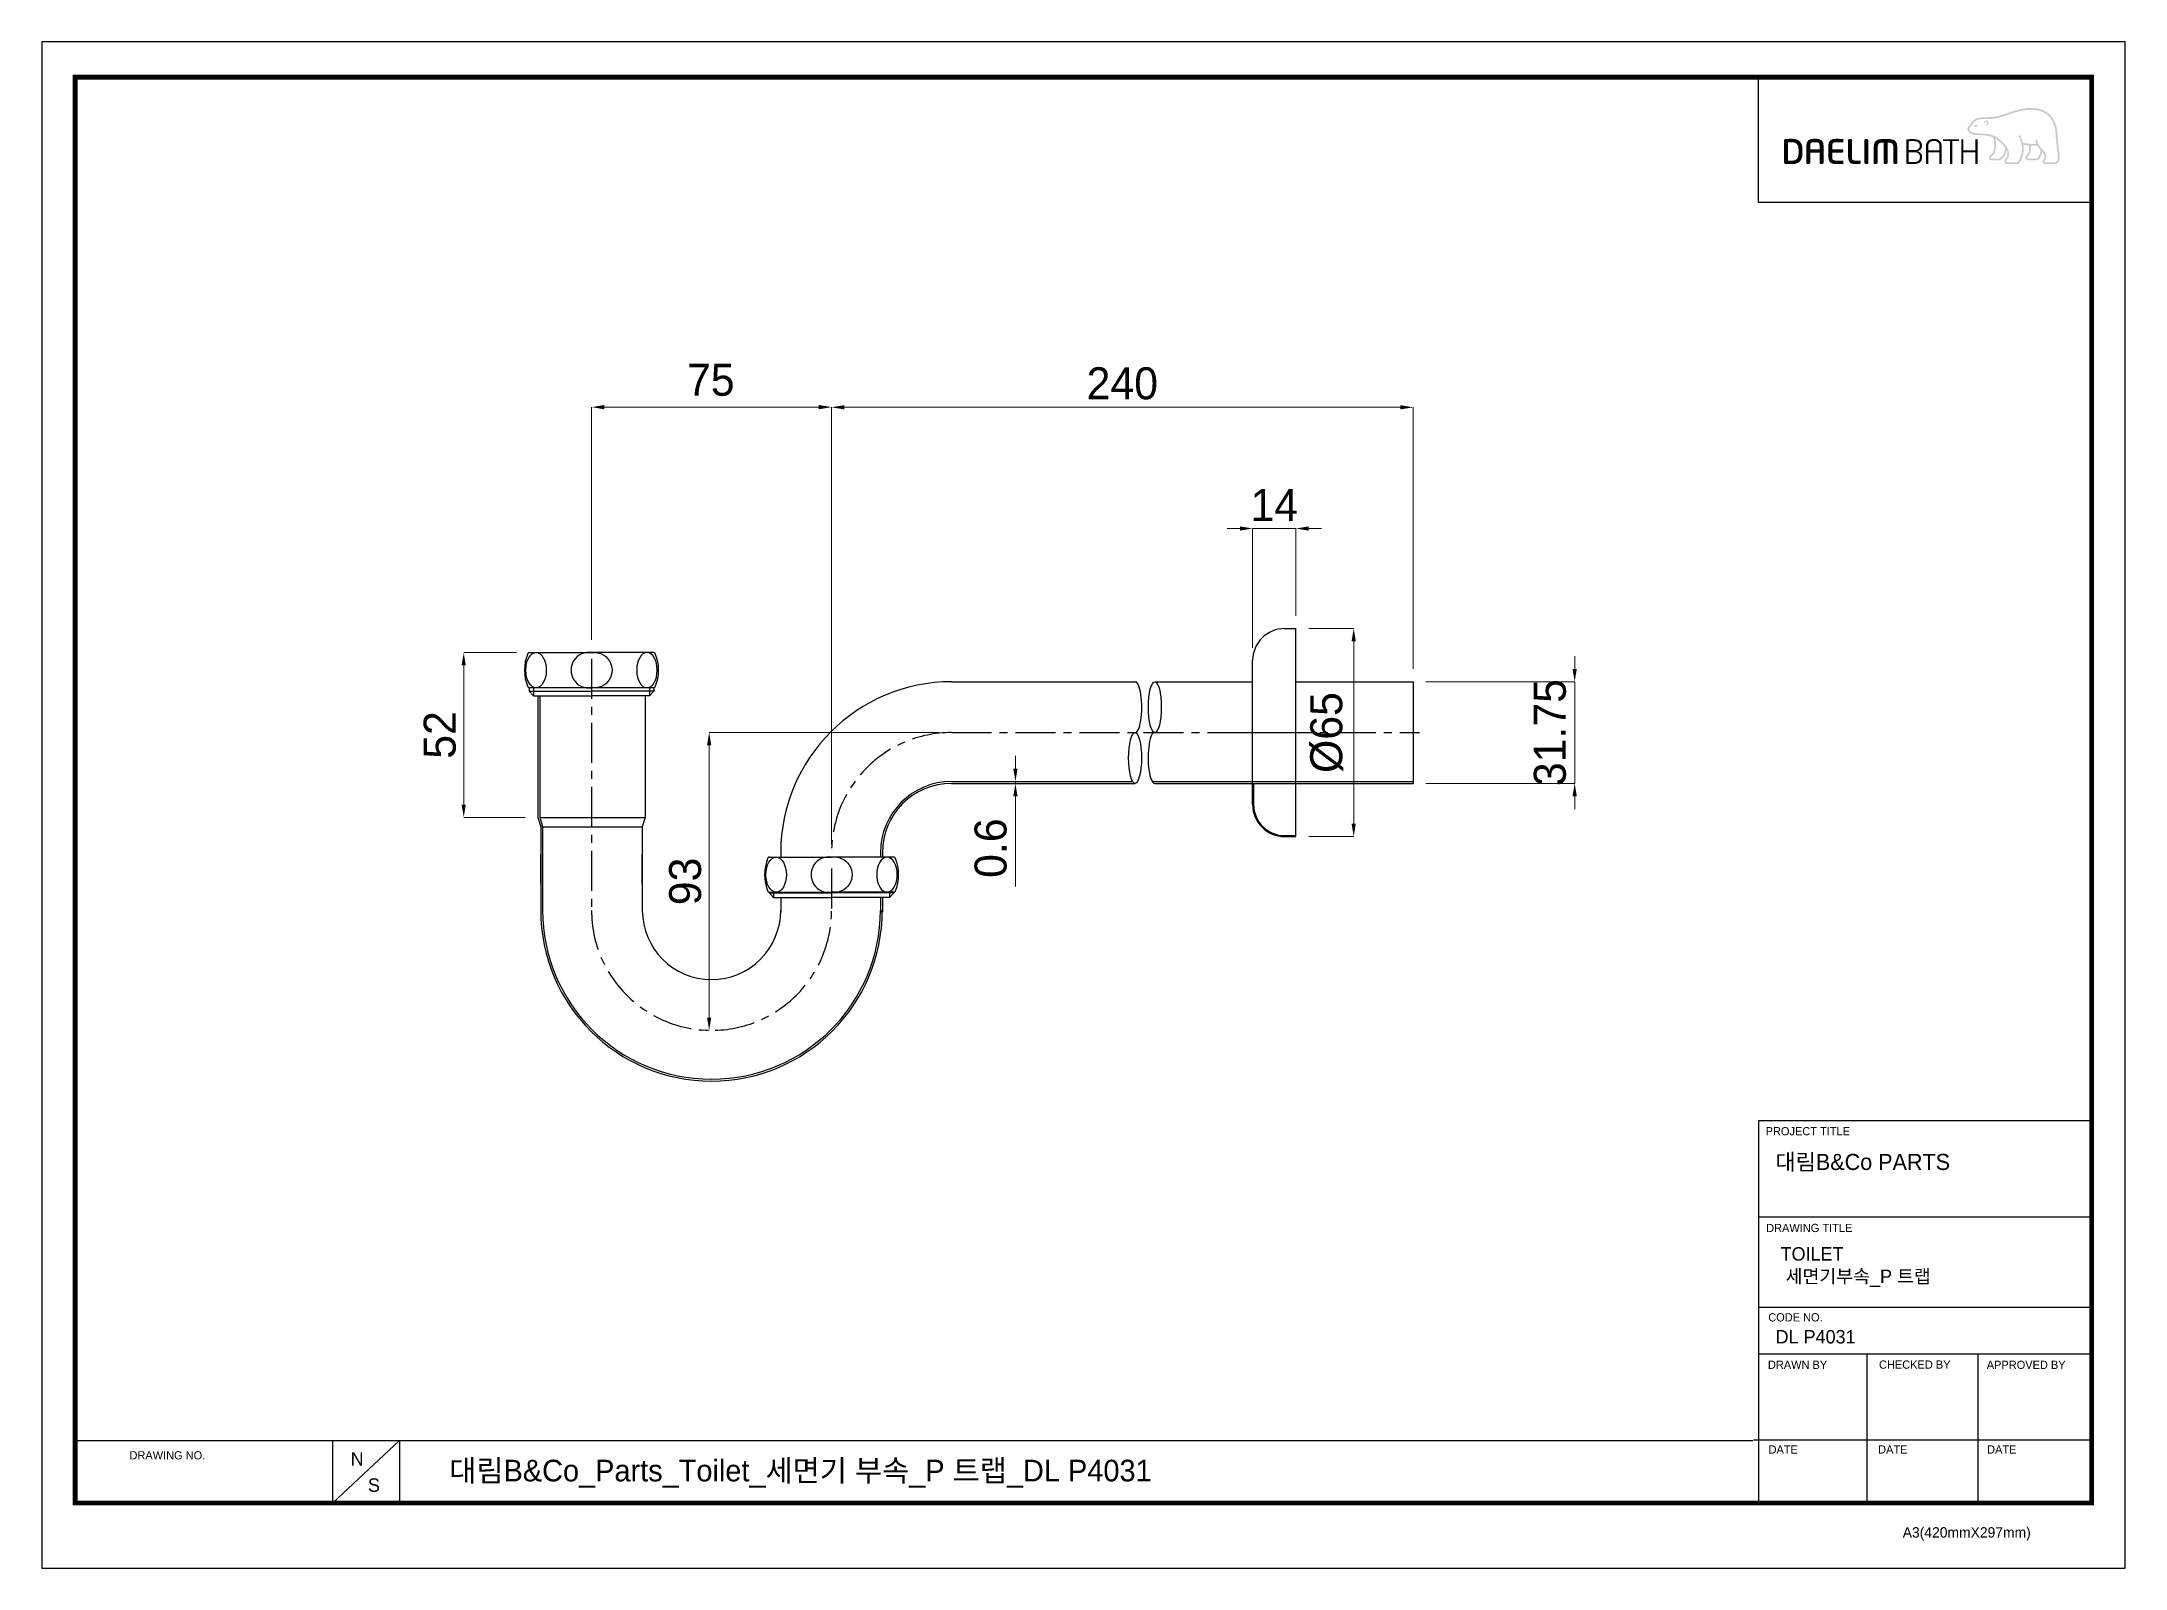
# Model space of a CAD drawing. Extents: x 0 to 651, y 0 to 477.
import ezdxf

# ---------------------------------------------------------------- set-up
doc = ezdxf.new("R2010")
doc.units = 0
doc.header["$LTSCALE"] = 10
doc.header["$MEASUREMENT"] = 0
doc.header["$PDMODE"] = 3
doc.header["$PDSIZE"] = -10
doc.linetypes.add('CENTER', pattern=[2, 1.25, -0.25, 0.25, -0.25])
doc.layers.get('0').update_dxf_attribs({"linetype": 'CONTINUOUS'})
doc.layers.get('DEFPOINTS').update_dxf_attribs({"linetype": 'CONTINUOUS'})
for name, color, linetype in [('Layer 1', 7, 'CONTINUOUS'), ('Layer1', 1, 'CENTER'), ('Layer3', 2, 'CONTINUOUS')]:
    doc.layers.add(name, color=color, linetype=linetype)
doc.styles.add('Daelim Dimension', font='')
doc.styles.get('Daelim Dimension').set_extended_font_data('나눔고딕')
doc.dimstyles.new('DEFAULT', dxfattribs={"dimscale": 2, "dimtxt": 2, "dimasz": 2, "dimexe": 0, "dimexo": 2, "dimgap": 1, "dimtad": 1, "dimdec": 0, "dimzin": 9, "dimdsep": 46, "dimtxsty": 'Daelim Dimension', "dimcen": 0.5, "dimclrd": 5, "dimclre": 5, "dimclrt": 256, "dimadec": 1, "dimazin": 0, "dimtfac": 1, "dimtdec": 0, "dimtix": 1, "dimtmove": 0, "dimatfit": 3, "dimfxl": 0, "dimtolj": 1, "dimtzin": 1, "dimlwd": 9, "dimlwe": 9, "dimarcsym": 0})

msp = doc.modelspace()

# ---------------------------------------------------------------- texts
at = {"color": 5, "ltscale": 40, "style": 'Daelim Dimension'}
for s, height, p in [('PROJECT TITLE', 2.56901, (538.628, 135.297)), ('DRAWING TITLE', 2.56901, (538.792, 105.061)), ('CODE NO.', 2.569, (539.437, 77.139)), ('DRAWN BY', 2.569, (539.336, 62.331)), ('CHECKED BY', 2.569, (574.046, 62.376)), ('APPROVED BY', 2.56901, (607.71, 62.293)), ('DRAWING NO.', 2.56901, (27.441, 34.032)), ('DATE', 2.569, (539.537, 35.853)), ('DATE', 2.569, (573.773, 35.853)), ('DATE', 2.569, (607.828, 35.853)), ('A3(420mmX297mm)', 3.24237, (581.453, 9.609))]:
    msp.add_text(s, height=height, dxfattribs=at).set_placement(p)
at = {"attachment_point": 1, "style": 'Daelim Dimension'}
for s, insert, char_height, width in [('대림B&Co PARTS', (541.683, 129.495), 5.036, 80.93993), (' TOILET\\P  세면기부속_P 트랩 ', (541.728, 100.349), 4.20412, 70.7511), ('DL P4031', (541.728, 74.457), 4.2041, 70.7511), ('N', (96.529, 36.289), 4.204, 5.86731), ('S', (101.935, 28.112), 4.204, 5.86731)]:
    msp.add_mtext(s, dxfattribs=dict(at, insert=insert, char_height=char_height, width=width))
at = {"color": 2, "insert": (127.34, 33.921), "char_height": 6.75663, "width": 309.78158, "attachment_point": 1, "style": 'Daelim Dimension'}
msp.add_mtext('대림B&Co_Parts_Toilet_세면기 부속_P 트랩_DL P4031', dxfattribs=at)

# ---------------------------------------------------------------- blocks, each defined once
blk = doc.blocks.new('*D0')
at = {"color": 5, "lineweight": 9, "ltscale": 0.5, "transparency": 16777216}
for p, q in [((148.35, 286.13), (131.86, 286.13)), ((131.86, 282.13), (131.86, 238.63)), ((151.04, 234.63), (131.86, 234.63))]:
    blk.add_line(p, q, dxfattribs=at)
at = {"color": 5, "ltscale": 0.5, "transparency": 16777216}
for points in [[(131.2, 282.13), (132.53, 282.13), (131.86, 286.13)], [(131.2, 238.63), (132.53, 238.63), (131.86, 234.63)]]:
    blk.add_solid(points, dxfattribs=at)
at = {"layer": 'DEFPOINTS', "color": 0, "ltscale": 0.5, "transparency": 16777216}
for p in [(152.35, 286.13), (131.86, 234.63), (155.04, 234.63)]:
    blk.add_point(p, dxfattribs=at)
at = {"color": 7, "ltscale": 0.5, "transparency": 16777216, "insert": (124.42, 260.38), "char_height": 10, "attachment_point": 5, "rotation": 90, "style": 'Daelim Dimension'}
blk.add_mtext('\\A1;52', dxfattribs=at)
blk = doc.blocks.new('*D1')
at = {"color": 5, "lineweight": 9, "ltscale": 0.5, "transparency": 16777216}
for p, q in [((280.29, 261.13), (208.54, 261.13)), ((208.54, 257.13), (208.54, 172.1)), ((205.29, 168.1), (208.54, 168.1))]:
    blk.add_line(p, q, dxfattribs=at)
at = {"color": 5, "ltscale": 0.5, "transparency": 16777216}
for points in [[(207.87, 257.13), (209.21, 257.13), (208.54, 261.13)], [(207.87, 172.1), (209.21, 172.1), (208.54, 168.1)]]:
    blk.add_solid(points, dxfattribs=at)
at = {"layer": 'DEFPOINTS', "color": 0, "ltscale": 0.5, "transparency": 16777216}
for p in [(284.29, 261.13), (208.54, 168.1), (209.29, 168.1)]:
    blk.add_point(p, dxfattribs=at)
at = {"color": 7, "ltscale": 0.5, "transparency": 16777216, "insert": (201.09, 214.62), "char_height": 10, "attachment_point": 5, "rotation": 90, "style": 'Daelim Dimension'}
blk.add_mtext('\\A1;93', dxfattribs=at)
blk = doc.blocks.new('*D2')
at = {"color": 5, "lineweight": 9, "ltscale": 0.5, "transparency": 16777216}
for p, q in [((171.79, 290.13), (171.79, 362.82)), ((242.79, 362.82), (175.79, 362.82)), ((246.79, 226.23), (246.79, 362.82))]:
    blk.add_line(p, q, dxfattribs=at)
at = {"color": 5, "ltscale": 0.5, "transparency": 16777216}
for points in [[(175.79, 363.48), (175.79, 362.15), (171.79, 362.82)], [(242.79, 363.48), (242.79, 362.15), (246.79, 362.82)]]:
    blk.add_solid(points, dxfattribs=at)
at = {"layer": 'DEFPOINTS', "color": 0, "ltscale": 0.5, "transparency": 16777216}
for p in [(171.79, 362.82), (171.79, 286.13), (246.79, 222.23)]:
    blk.add_point(p, dxfattribs=at)
at = {"color": 7, "ltscale": 0.5, "transparency": 16777216, "insert": (209.05, 371.3), "char_height": 10, "attachment_point": 5, "style": 'Daelim Dimension'}
blk.add_mtext('\\A1;75', dxfattribs=at)
blk = doc.blocks.new('*D8')
at = {"color": 5, "lineweight": 9, "ltscale": 0.5, "transparency": 16777216}
for p, q in [((304.23, 249.85), (304.23, 253.85)), ((304.31, 245.85), (304.23, 245.85)), ((304.23, 245.85), (304.23, 245.25)), ((304.31, 245.25), (304.23, 245.25)), ((304.23, 241.25), (304.23, 213.01))]:
    blk.add_line(p, q, dxfattribs=at)
at = {"color": 5, "ltscale": 0.5, "transparency": 16777216}
for points in [[(303.56, 249.85), (304.89, 249.85), (304.23, 245.85)], [(303.56, 241.25), (304.89, 241.25), (304.23, 245.25)]]:
    blk.add_solid(points, dxfattribs=at)
at = {"layer": 'DEFPOINTS', "color": 0, "ltscale": 0.5, "transparency": 16777216}
for p in [(304.23, 245.25), (308.31, 245.85), (308.31, 245.25)]:
    blk.add_point(p, dxfattribs=at)
at = {"color": 7, "ltscale": 0.5, "transparency": 16777216, "insert": (296.53, 225.02), "char_height": 10, "attachment_point": 5, "rotation": 90, "style": 'Daelim Dimension'}
blk.add_mtext('\\A1;0.6', dxfattribs=at)
blk = doc.blocks.new('*D4')
at = {"color": 5, "lineweight": 9, "ltscale": 0.5, "transparency": 16777216}
for p, q in [((395.85, 293.63), (409.92, 293.63)), ((409.92, 289.63), (409.92, 232.63)), ((395.85, 228.63), (409.92, 228.63))]:
    blk.add_line(p, q, dxfattribs=at)
at = {"color": 5, "ltscale": 0.5, "transparency": 16777216}
for points in [[(409.25, 289.63), (410.58, 289.63), (409.92, 293.63)], [(409.25, 232.63), (410.58, 232.63), (409.92, 228.63)]]:
    blk.add_solid(points, dxfattribs=at)
at = {"layer": 'DEFPOINTS', "color": 0, "ltscale": 0.5, "transparency": 16777216}
for p in [(391.85, 293.63), (391.85, 228.63), (409.92, 228.63)]:
    blk.add_point(p, dxfattribs=at)
at = {"color": 7, "ltscale": 0.5, "transparency": 16777216, "insert": (401.53, 261.13), "char_height": 10, "attachment_point": 5, "rotation": 90, "style": 'Daelim Dimension'}
blk.add_mtext('\\A1;%%C65', dxfattribs=at)
blk = doc.blocks.new('*D5')
at = {"color": 5, "lineweight": 9, "ltscale": 0.5, "transparency": 16777216}
for p, q in [((246.79, 226.23), (246.79, 362.76)), ((250.79, 362.76), (424.48, 362.76)), ((428.48, 281), (428.48, 362.76))]:
    blk.add_line(p, q, dxfattribs=at)
at = {"color": 5, "ltscale": 0.5, "transparency": 16777216}
for points in [[(250.79, 363.43), (250.79, 362.1), (246.79, 362.76)], [(424.48, 363.43), (424.48, 362.1), (428.48, 362.76)]]:
    blk.add_solid(points, dxfattribs=at)
at = {"layer": 'DEFPOINTS', "color": 0, "ltscale": 0.5, "transparency": 16777216}
for p in [(428.48, 362.76), (428.48, 277), (246.79, 222.23)]:
    blk.add_point(p, dxfattribs=at)
at = {"color": 7, "ltscale": 0.5, "transparency": 16777216, "insert": (337.63, 370.19), "char_height": 10, "attachment_point": 5, "style": 'Daelim Dimension'}
blk.add_mtext('\\A1;240', dxfattribs=at)
blk = doc.blocks.new('*D6')
at = {"color": 5, "lineweight": 9, "ltscale": 0.5, "transparency": 16777216}
for p, q in [((374.35, 324.89), (370.35, 324.89)), ((378.35, 287.63), (378.35, 324.89)), ((378.35, 324.89), (391.85, 324.89)), ((391.85, 297.63), (391.85, 324.89)), ((395.85, 324.89), (399.85, 324.89))]:
    blk.add_line(p, q, dxfattribs=at)
at = {"color": 5, "ltscale": 0.5, "transparency": 16777216}
for points in [[(374.35, 325.56), (374.35, 324.22), (378.35, 324.89)], [(395.85, 325.56), (395.85, 324.22), (391.85, 324.89)]]:
    blk.add_solid(points, dxfattribs=at)
at = {"layer": 'DEFPOINTS', "color": 0, "ltscale": 0.5, "transparency": 16777216}
for p in [(391.85, 324.89), (391.85, 293.63), (378.35, 283.63)]:
    blk.add_point(p, dxfattribs=at)
at = {"color": 7, "ltscale": 0.5, "transparency": 16777216, "insert": (385.1, 332.23), "char_height": 10, "attachment_point": 5, "style": 'Daelim Dimension'}
blk.add_mtext('\\A1;14', dxfattribs=at)
blk = doc.blocks.new('*D7')
at = {"color": 5, "lineweight": 9, "ltscale": 0.5, "transparency": 16777216}
for p, q in [((478.96, 281), (478.96, 285)), ((432.48, 277), (478.96, 277)), ((478.96, 277), (478.96, 245.25)), ((432.48, 245.25), (478.96, 245.25)), ((478.96, 241.25), (478.96, 237.25))]:
    blk.add_line(p, q, dxfattribs=at)
at = {"color": 5, "ltscale": 0.5, "transparency": 16777216}
for points in [[(478.29, 281), (479.62, 281), (478.96, 277)], [(478.29, 241.25), (479.62, 241.25), (478.96, 245.25)]]:
    blk.add_solid(points, dxfattribs=at)
at = {"layer": 'DEFPOINTS', "color": 0, "ltscale": 0.5, "transparency": 16777216}
for p in [(428.48, 277), (428.48, 245.25), (478.96, 245.25)]:
    blk.add_point(p, dxfattribs=at)
at = {"color": 7, "ltscale": 0.5, "transparency": 16777216, "insert": (471.26, 261.13), "char_height": 10, "attachment_point": 5, "rotation": 90, "style": 'Daelim Dimension'}
blk.add_mtext('\\A1;31.75', dxfattribs=at)

# ---------------------------------------------------------------- dimensions: what is measured, and where the dimension line sits
at = {"ltscale": 0.5}
dim = msp.add_linear_dim(base=(171.788, 362.818), p1=(246.788, 222.229), p2=(171.788, 286.129), dimstyle='DEFAULT', override={"dimtxt": 5, "dimclrd": 5, "dimclre": 5, "dimclrt": 7, "dimtmove": 2}, dxfattribs=at)
dim.commit()
dim.dimension.update_dxf_attribs({"geometry": '*D2', "text_midpoint": (209.046, 371.297), "dimtype": 128})
dim = msp.add_linear_dim(base=(428.479, 362.763), p1=(246.788, 222.229), p2=(428.479, 277.004), text='240', dimstyle='DEFAULT', override={"dimtxt": 5, "dimclrd": 5, "dimclre": 5, "dimclrt": 7}, dxfattribs=at)
dim.commit()
dim.dimension.update_dxf_attribs({"geometry": '*D5', "text_midpoint": (337.634, 370.185)})
dim = msp.add_linear_dim(base=(391.847587585, 324.890228271), p1=(378.347587585, 283.629325867), p2=(391.847587585, 293.629325867), dimstyle='DEFAULT', override={"dimtxt": 5, "dimclrd": 5, "dimclre": 5, "dimclrt": 7}, dxfattribs=at)
dim.commit()
dim.dimension.update_dxf_attribs({"geometry": '*D6', "text_midpoint": (385.097587585, 332.226422835)})
dim = msp.add_linear_dim(base=(409.915, 228.629), p1=(391.848, 293.629), p2=(391.848, 228.629), angle=90, text='%%C<>', dimstyle='DEFAULT', override={"dimtxt": 5, "dimclrd": 5, "dimclre": 5, "dimclrt": 7}, dxfattribs=at)
dim.commit()
dim.dimension.update_dxf_attribs({"geometry": '*D4', "text_midpoint": (401.527, 261.129)})
for base, p1, p2, override, picture, middle in [((131.864416122, 234.629325867), (152.354349136, 286.129325867), (155.03963089, 234.629325867), {"dimtxt": 5, "dimclrd": 5, "dimclre": 5, "dimclrt": 7}, '*D0', (124.420925421, 260.379325867)), ((478.956, 245.254), (428.479, 277.004), (428.479, 245.254), {"dimtxt": 5, "dimdec": 2, "dimclrd": 5, "dimclre": 5, "dimclrt": 7}, '*D7', (471.255, 261.129)), ((208.54, 168.104), (284.288, 261.129), (209.288, 168.104), {"dimtxt": 5, "dimclrd": 5, "dimclre": 5, "dimclrt": 7}, '*D1', (201.089, 214.617))]:
    dim = msp.add_linear_dim(base=base, p1=p1, p2=p2, angle=90, dimstyle='DEFAULT', override=override, dxfattribs=at)
    dim.commit()
    dim.dimension.update_dxf_attribs({"geometry": picture, "text_midpoint": middle})
dim = msp.add_linear_dim(base=(304.227, 245.254), p1=(308.306, 245.854), p2=(308.306, 245.254), angle=90, dimstyle='DEFAULT', override={"dimtxt": 5, "dimdec": 1, "dimclrt": 7}, dxfattribs=at)
dim.commit()
dim.dimension.update_dxf_attribs({"geometry": '*D8', "text_midpoint": (304.227, 225.016), "dimtype": 160})

# ---------------------------------------------------------------- hatches: boundary and pattern name
h = msp.add_hatch(color=5)
edge = h.paths.add_edge_path()
edge.add_spline(control_points=[(627.751, 453.862), (625.413, 456.484), (621.772, 456.51), (619.125, 456.074)], knot_values=[4, 4, 4, 4, 5, 5, 5, 5], degree=3, periodic=0)
edge.add_spline(control_points=[(619.125, 456.074), (617.515, 455.808), (615.955, 455.274), (614.45, 454.765)], knot_values=[5, 5, 5, 5, 6, 6, 6, 6], degree=3, periodic=0)
edge.add_spline(control_points=[(614.45, 454.765), (613.199, 454.334), (611.894, 453.889), (610.591, 453.606)], knot_values=[6, 6, 6, 6, 7, 7, 7, 7], degree=3, periodic=0)
edge.add_spline(control_points=[(610.591, 453.606), (609.689, 453.415), (608.549, 453.41), (607.548, 453.405)], knot_values=[7, 7, 7, 7, 8, 8, 8, 8], degree=3, periodic=0)
edge.add_spline(control_points=[(607.548, 453.405), (607.548, 453.405), (606.59, 453.389), (606.59, 453.389)], knot_values=[8.00001, 8.00001, 8.00001, 8.00001, 9, 9, 9, 9], degree=3, periodic=0)
edge.add_spline(control_points=[(606.59, 453.389), (604.706, 453.344), (603.417, 452.692), (602.777, 451.454)], knot_values=[9, 9, 9, 9, 10, 10, 10, 10], degree=3, periodic=0)
edge.add_spline(control_points=[(602.777, 451.454), (602.777, 451.454), (602.745, 451.4), (602.745, 451.4)], knot_values=[10.00001, 10.00001, 10.00001, 10.00001, 11, 11, 11, 11], degree=3, periodic=0)
edge.add_spline(control_points=[(602.745, 451.4), (602.64, 451.22), (602.501, 451.064), (602.337, 450.911)], knot_values=[11, 11, 11, 11, 12, 12, 12, 12], degree=3, periodic=0)
edge.add_spline(control_points=[(602.337, 450.911), (602.164, 450.74), (601.988, 450.566), (601.865, 450.343)], knot_values=[12, 12, 12, 12, 13, 13, 13, 13], degree=3, periodic=0)
edge.add_spline(control_points=[(601.865, 450.343), (601.621, 449.919), (601.599, 449.49), (601.803, 449.099)], knot_values=[13, 13, 13, 13, 14, 14, 14, 14], degree=3, periodic=0)
edge.add_spline(control_points=[(601.803, 449.099), (602.208, 448.341), (603.346, 447.937), (604.026, 447.886), (604.026, 447.886), (605.039, 447.825), (605.039, 447.825)], knot_values=[14, 14, 14, 14, 15, 15, 15, 16, 16, 16, 16], degree=3, periodic=0)
edge.add_spline(control_points=[(605.039, 447.825), (606.114, 447.76), (607.456, 447.684), (608.251, 447.541)], knot_values=[16, 16, 16, 16, 17, 17, 17, 17], degree=3, periodic=0)
edge.add_spline(control_points=[(608.251, 447.541), (608.757, 447.451), (609.243, 447.294), (609.695, 447.089)], knot_values=[17, 17, 17, 17, 18, 18, 18, 18], degree=3, periodic=0)
edge.add_spline(control_points=[(609.695, 447.089), (609.719, 447.039), (610.119, 445.568), (610.034, 443.945)], knot_values=[18, 18, 18, 18, 19, 19, 19, 19], degree=3, periodic=0)
edge.add_spline(control_points=[(610.034, 443.945), (609.967, 442.465), (609.31, 441.952), (608.848, 441.575)], knot_values=[19, 19, 19, 19, 20, 20, 20, 20], degree=3, periodic=0)
edge.add_spline(control_points=[(608.848, 441.575), (608.842, 441.568), (608.386, 441.215), (608.357, 440.775)], knot_values=[20, 20, 20, 20, 21, 21, 21, 21], degree=3, periodic=0)
edge.add_spline(control_points=[(608.357, 440.775), (608.333, 440.539), (608.396, 440.324), (608.539, 440.177)], knot_values=[21, 21, 21, 21, 22, 22, 22, 22], degree=3, periodic=0)
edge.add_spline(control_points=[(608.539, 440.177), (608.696, 440.005), (608.928, 439.925), (609.233, 439.925), (609.233, 439.925), (611.275, 439.925), (611.275, 439.925)], knot_values=[22, 22, 22, 22, 23, 23, 23, 24, 24, 24, 24], degree=3, periodic=0)
edge.add_spline(control_points=[(611.275, 439.925), (612.951, 439.925), (613.661, 441.881), (613.837, 443.247)], knot_values=[24, 24, 24, 24, 25, 25, 25, 25], degree=3, periodic=0)
edge.add_spline(control_points=[(613.837, 443.247), (614.333, 442.269), (614.321, 441.163), (613.692, 440.463)], knot_values=[25, 25, 25, 25, 26, 26, 26, 26], degree=3, periodic=0)
edge.add_spline(control_points=[(613.692, 440.463), (613.692, 440.463), (613.147, 439.958), (613.209, 439.473)], knot_values=[26.00001, 26.00001, 26.00001, 26.00001, 27, 27, 27, 27], degree=3, periodic=0)
edge.add_spline(control_points=[(613.209, 439.473), (613.26, 438.961), (613.684, 438.758), (614.027, 438.758), (614.027, 438.758), (616.94, 438.758), (616.94, 438.758)], knot_values=[27, 27, 27, 27, 28, 28, 28, 29, 29, 29, 29], degree=3, periodic=0)
edge.add_spline(control_points=[(616.94, 438.758), (617.454, 438.758), (617.862, 438.992), (618.134, 439.437)], knot_values=[29, 29, 29, 29, 30, 30, 30, 30], degree=3, periodic=0)
edge.add_spline(control_points=[(618.134, 439.437), (619.324, 441.395), (619.383, 443.326), (619.125, 444.828)], knot_values=[30, 30, 30, 30, 31, 31, 31, 31], degree=3, periodic=0)
edge.add_spline(control_points=[(619.125, 444.828), (619.478, 444.756), (620.073, 444.647), (620.797, 444.569)], knot_values=[31, 31, 31, 31, 32, 32, 32, 32], degree=3, periodic=0)
edge.add_spline(control_points=[(620.797, 444.569), (620.843, 444.362), (620.924, 443.906), (620.924, 443.906)], knot_values=[32, 32, 32, 32, 33, 33, 33, 33], degree=3, periodic=0)
edge.add_spline(control_points=[(620.924, 443.906), (620.94, 443.731), (620.94, 443.575), (620.94, 443.429)], knot_values=[33, 33, 33, 33, 34, 34, 34, 34], degree=3, periodic=0)
edge.add_spline(control_points=[(620.94, 443.429), (620.94, 442.299), (620.44, 441.812), (620.158, 441.536)], knot_values=[34, 34, 34, 34, 35, 35, 35, 35], degree=3, periodic=0)
edge.add_spline(control_points=[(620.158, 441.536), (620.149, 441.534), (619.768, 441.146), (619.724, 440.82)], knot_values=[35, 35, 35, 35, 36, 36, 36, 36], degree=3, periodic=0)
edge.add_spline(control_points=[(619.724, 440.82), (619.724, 440.82), (619.643, 440.482), (619.934, 440.185)], knot_values=[36.00001, 36.00001, 36.00001, 36.00001, 37, 37, 37, 37], degree=3, periodic=0)
edge.add_spline(control_points=[(619.934, 440.185), (620.097, 440.015), (620.357, 439.925), (620.7, 439.925), (620.7, 439.925), (622.958, 439.925), (622.958, 439.925)], knot_values=[37, 37, 37, 37, 38, 38, 38, 39, 39, 39, 39], degree=3, periodic=0)
edge.add_spline(control_points=[(622.958, 439.925), (624.404, 439.925), (624.848, 441.71), (624.991, 442.629)], knot_values=[39, 39, 39, 39, 40, 40, 40, 40], degree=3, periodic=0)
edge.add_spline(control_points=[(624.991, 442.629), (625.25, 442.302), (625.542, 441.912), (625.718, 441.536)], knot_values=[40, 40, 40, 40, 41, 41, 41, 41], degree=3, periodic=0)
edge.add_spline(control_points=[(625.718, 441.536), (625.837, 441.282), (625.857, 440.999), (625.766, 440.732)], knot_values=[41, 41, 41, 41, 42, 42, 42, 42], degree=3, periodic=0)
edge.add_spline(control_points=[(625.766, 440.732), (625.619, 440.253), (625.012, 439.91), (625.137, 439.335)], knot_values=[42, 42, 42, 42, 43, 43, 43, 43], degree=3, periodic=0)
edge.add_spline(control_points=[(625.137, 439.335), (625.242, 438.892), (625.613, 438.758), (625.998, 438.758), (625.998, 438.758), (628.897, 438.758), (628.897, 438.758)], knot_values=[43, 43, 43, 43, 44, 44, 44, 45, 45, 45, 45], degree=3, periodic=0)
edge.add_spline(control_points=[(628.897, 438.758), (628.921, 438.758), (629.502, 438.751), (629.966, 439.247)], knot_values=[45, 45, 45, 45, 46, 46, 46, 46], degree=3, periodic=0)
edge.add_spline(control_points=[(629.966, 439.247), (630.402, 439.716), (630.568, 440.413), (630.469, 441.384)], knot_values=[46, 46, 46, 46, 47, 47, 47, 47], degree=3, periodic=0)
edge.add_spline(control_points=[(630.469, 441.384), (630.469, 441.384), (630.031, 445.179), (630.031, 445.179)], knot_values=[0, 0, 0, 0, 1, 1, 1, 1], degree=3, periodic=0)
edge.add_spline(control_points=[(630.031, 445.179), (629.87, 446.28), (629.845, 446.873), (629.817, 447.458), (629.817, 447.458), (629.712, 448.955), (629.712, 448.955)], knot_values=[1, 1, 1, 1, 2, 2, 2, 3, 3, 3, 3], degree=3, periodic=0)
edge.add_spline(control_points=[(629.712, 448.955), (629.492, 450.999), (628.827, 452.652), (627.751, 453.862)], knot_values=[3, 3, 3, 3, 4, 4, 4, 4], degree=3, periodic=0)
edge = h.paths.add_edge_path(flags=16)
edge.add_spline(control_points=[(610.71, 453.065), (612.051, 453.354), (613.365, 453.804), (614.632, 454.236)], knot_values=[31, 31, 31, 31, 32, 32, 32, 32], degree=3, periodic=0)
edge.add_spline(control_points=[(614.632, 454.236), (616.111, 454.744), (617.65, 455.267), (619.221, 455.531)], knot_values=[32, 32, 32, 32, 33, 33, 33, 33], degree=3, periodic=0)
edge.add_spline(control_points=[(619.221, 455.531), (621.729, 455.943), (625.167, 455.92), (627.326, 453.494)], knot_values=[33, 33, 33, 33, 34, 34, 34, 34], degree=3, periodic=0)
edge.add_spline(control_points=[(627.326, 453.494), (628.328, 452.37), (628.946, 450.822), (629.155, 448.896), (629.155, 448.896), (629.26, 447.431), (629.26, 447.431)], knot_values=[34, 34, 34, 34, 35, 35, 35, 36, 36, 36, 36], degree=3, periodic=0)
edge.add_spline(control_points=[(629.26, 447.431), (629.287, 446.839), (629.321, 446.227), (629.478, 445.104), (629.478, 445.104), (629.912, 441.322), (629.912, 441.322)], knot_values=[36, 36, 36, 36, 37, 37, 37, 38, 38, 38, 38], degree=3, periodic=0)
edge.add_spline(control_points=[(629.912, 441.322), (629.987, 440.537), (629.864, 439.974), (629.565, 439.634)], knot_values=[38, 38, 38, 38, 39, 39, 39, 39], degree=3, periodic=0)
edge.add_spline(control_points=[(629.565, 439.634), (629.28, 439.315), (628.921, 439.311), (628.897, 439.311), (628.897, 439.311), (626.047, 439.311), (626.047, 439.311)], knot_values=[0, 0, 0, 0, 1, 1, 1, 2, 2, 2, 2], degree=3, periodic=0)
edge.add_spline(control_points=[(626.047, 439.311), (625.871, 439.311), (625.736, 439.387), (625.736, 439.591)], knot_values=[2, 2, 2, 2, 3, 3, 3, 3], degree=3, periodic=0)
edge.add_spline(control_points=[(625.736, 439.591), (625.736, 439.889), (626.117, 440.134), (626.262, 440.518)], knot_values=[3, 3, 3, 3, 4, 4, 4, 4], degree=3, periodic=0)
edge.add_spline(control_points=[(626.262, 440.518), (626.422, 440.929), (626.404, 441.377), (626.222, 441.776)], knot_values=[4, 4, 4, 4, 5, 5, 5, 5], degree=3, periodic=0)
edge.add_spline(control_points=[(626.222, 441.776), (625.881, 442.491), (625.375, 443.057), (624.89, 443.604)], knot_values=[5, 5, 5, 5, 6, 6, 6, 6], degree=3, periodic=0)
edge.add_spline(control_points=[(624.89, 443.604), (624.196, 444.38), (623.456, 445.126), (623.408, 446.194)], knot_values=[6, 6, 6, 6, 7, 7, 7, 7], degree=3, periodic=0)
edge.add_spline(control_points=[(623.408, 446.194), (623.394, 446.346), (623.329, 446.496), (623.172, 446.491)], knot_values=[7, 7, 7, 7, 8, 8, 8, 8], degree=3, periodic=0)
edge.add_spline(control_points=[(623.172, 446.491), (623.024, 446.484), (622.919, 446.346), (622.925, 446.149)], knot_values=[8, 8, 8, 8, 9, 9, 9, 9], degree=3, periodic=0)
edge.add_spline(control_points=[(622.925, 446.149), (622.958, 445.742), (623.065, 445.371), (623.204, 445.035)], knot_values=[9, 9, 9, 9, 10, 10, 10, 10], degree=3, periodic=0)
edge.add_spline(control_points=[(623.204, 445.035), (621.328, 444.953), (619.445, 445.325), (618.993, 445.418)], knot_values=[10, 10, 10, 10, 11, 11, 11, 11], degree=3, periodic=0)
edge.add_spline(control_points=[(618.993, 445.418), (618.663, 446.763), (618.122, 447.632), (618.116, 447.651)], knot_values=[11, 11, 11, 11, 12, 12, 12, 12], degree=3, periodic=0)
edge.add_spline(control_points=[(618.116, 447.651), (618.031, 447.787), (617.888, 447.832), (617.783, 447.767)], knot_values=[12, 12, 12, 12, 13, 13, 13, 13], degree=3, periodic=0)
edge.add_spline(control_points=[(617.783, 447.767), (617.672, 447.701), (617.65, 447.541), (617.731, 447.41)], knot_values=[13, 13, 13, 13, 14, 14, 14, 14], degree=3, periodic=0)
edge.add_spline(control_points=[(617.731, 447.41), (617.753, 447.372), (619.986, 443.575), (617.658, 439.718)], knot_values=[14, 14, 14, 14, 15, 15, 15, 15], degree=3, periodic=0)
edge.add_spline(control_points=[(617.658, 439.718), (617.493, 439.441), (617.26, 439.311), (616.94, 439.311), (616.94, 439.311), (614.041, 439.311), (614.041, 439.311)], knot_values=[15, 15, 15, 15, 16, 16, 16, 17, 17, 17, 17], degree=3, periodic=0)
edge.add_spline(control_points=[(614.041, 439.311), (613.922, 439.311), (613.746, 439.396), (613.746, 439.592)], knot_values=[17, 17, 17, 17, 18, 18, 18, 18], degree=3, periodic=0)
edge.add_spline(control_points=[(613.746, 439.592), (613.746, 439.794), (614.025, 440.092), (614.025, 440.092)], knot_values=[18, 18, 18, 18, 19, 19, 19, 19], degree=3, periodic=0)
edge.add_spline(control_points=[(614.025, 440.092), (615.189, 441.395), (614.602, 443.424), (613.478, 444.766)], knot_values=[19, 19, 19, 19, 20, 20, 20, 20], degree=3, periodic=0)
edge.add_spline(control_points=[(613.478, 444.766), (612.39, 446.061), (610.615, 447.689), (608.347, 448.093)], knot_values=[20, 20, 20, 20, 21, 21, 21, 21], degree=3, periodic=0)
edge.add_spline(control_points=[(608.347, 448.093), (607.528, 448.236), (606.164, 448.317), (605.067, 448.379), (605.067, 448.379), (604.068, 448.436), (604.068, 448.436)], knot_values=[21, 21, 21, 21, 22, 22, 22, 23, 23, 23, 23], degree=3, periodic=0)
edge.add_spline(control_points=[(604.068, 448.436), (603.51, 448.481), (602.592, 448.82), (602.301, 449.355)], knot_values=[23, 23, 23, 23, 24, 24, 24, 24], degree=3, periodic=0)
edge.add_spline(control_points=[(602.301, 449.355), (602.178, 449.578), (602.194, 449.812), (602.354, 450.062)], knot_values=[24, 24, 24, 24, 25, 25, 25, 25], degree=3, periodic=0)
edge.add_spline(control_points=[(602.354, 450.062), (602.446, 450.227), (602.592, 450.372), (602.739, 450.518)], knot_values=[25, 25, 25, 25, 26, 26, 26, 26], degree=3, periodic=0)
edge.add_spline(control_points=[(602.739, 450.518), (602.912, 450.7), (603.088, 450.88), (603.231, 451.125)], knot_values=[26, 26, 26, 26, 27, 27, 27, 27], degree=3, periodic=0)
edge.add_spline(control_points=[(603.231, 451.125), (603.231, 451.125), (603.274, 451.199), (603.274, 451.199)], knot_values=[27.00001, 27.00001, 27.00001, 27.00001, 28, 28, 28, 28], degree=3, periodic=0)
edge.add_spline(control_points=[(603.274, 451.199), (603.826, 452.246), (604.934, 452.792), (606.61, 452.837)], knot_values=[28, 28, 28, 28, 29, 29, 29, 29], degree=3, periodic=0)
edge.add_spline(control_points=[(606.61, 452.837), (606.61, 452.837), (607.548, 452.847), (607.548, 452.847)], knot_values=[29.00001, 29.00001, 29.00001, 29.00001, 30, 30, 30, 30], degree=3, periodic=0)
edge.add_spline(control_points=[(607.548, 452.847), (608.571, 452.854), (609.748, 452.858), (610.71, 453.065)], knot_values=[30, 30, 30, 30, 31, 31, 31, 31], degree=3, periodic=0)
edge = h.paths.add_edge_path(flags=0)
edge.add_spline(control_points=[(607.952, 452.282), (608.144, 452.135), (608.271, 451.921), (608.238, 451.661)], knot_values=[8, 8, 8, 8, 9, 9, 9, 9], degree=3, periodic=0)
edge.add_spline(control_points=[(608.238, 451.661), (608.2, 451.288), (607.877, 450.887), (607.633, 450.764)], knot_values=[7, 7, 7, 7, 8, 8, 8, 8], degree=3, periodic=0)
edge.add_spline(control_points=[(607.633, 450.764), (607.548, 450.73), (607.438, 450.75), (607.405, 450.834)], knot_values=[6, 6, 6, 6, 7, 7, 7, 7], degree=3, periodic=0)
edge.add_spline(control_points=[(607.405, 450.834), (607.363, 450.917), (607.415, 451.021), (607.496, 451.071)], knot_values=[5, 5, 5, 5, 6, 6, 6, 6], degree=3, periodic=0)
edge.add_spline(control_points=[(607.496, 451.071), (607.633, 451.154), (607.837, 451.423), (607.861, 451.654)], knot_values=[4, 4, 4, 4, 5, 5, 5, 5], degree=3, periodic=0)
edge.add_spline(control_points=[(607.861, 451.654), (607.877, 451.794), (607.837, 451.906), (607.724, 451.986)], knot_values=[3, 3, 3, 3, 4, 4, 4, 4], degree=3, periodic=0)
edge.add_spline(control_points=[(607.724, 451.986), (607.425, 452.197), (607.076, 451.783), (607.04, 451.754)], knot_values=[2, 2, 2, 2, 3, 3, 3, 3], degree=3, periodic=0)
edge.add_spline(control_points=[(607.04, 451.754), (606.976, 451.682), (606.867, 451.664), (606.806, 451.723)], knot_values=[1, 1, 1, 1, 2, 2, 2, 2], degree=3, periodic=0)
edge.add_spline(control_points=[(606.806, 451.723), (606.729, 451.783), (606.742, 451.896), (606.806, 451.971)], knot_values=[0, 0, 0, 0, 1, 1, 1, 1], degree=3, periodic=0)
edge.add_spline(control_points=[(606.806, 451.971), (606.99, 452.171), (607.496, 452.596), (607.952, 452.282)], knot_values=[9, 9, 9, 9, 10, 10, 10, 10], degree=3, periodic=0)
edge = h.paths.add_edge_path(flags=16)
edge.add_spline(control_points=[(610.557, 443.919), (610.615, 445.092), (610.442, 446.168), (610.314, 446.763), (610.314, 446.763), (612.136, 445.721), (613.466, 443.85)], knot_values=[5, 5, 5, 5, 6, 6, 6, 7, 7, 7, 7], degree=3, periodic=0)
edge.add_spline(control_points=[(613.466, 443.85), (613.365, 443.057), (612.921, 440.446), (611.275, 440.446), (611.275, 440.446), (609.233, 440.446), (609.233, 440.446)], knot_values=[0, 0, 0, 0, 1, 1, 1, 2, 2, 2, 2], degree=3, periodic=0)
edge.add_spline(control_points=[(609.233, 440.446), (609.076, 440.446), (608.904, 440.572), (608.904, 440.768)], knot_values=[2, 2, 2, 2, 3, 3, 3, 3], degree=3, periodic=0)
edge.add_spline(control_points=[(608.904, 440.768), (608.904, 440.965), (609.158, 441.162), (609.181, 441.17)], knot_values=[3, 3, 3, 3, 4, 4, 4, 4], degree=3, periodic=0)
edge.add_spline(control_points=[(609.181, 441.17), (609.695, 441.579), (610.472, 442.207), (610.557, 443.919)], knot_values=[4, 4, 4, 4, 5, 5, 5, 5], degree=3, periodic=0)
edge = h.paths.add_edge_path(flags=0)
edge.add_spline(control_points=[(604.821, 450.88), (604.821, 450.88), (604.887, 450.849), (604.791, 450.737)], knot_values=[1.00001, 1.00001, 1.00001, 1.00001, 2, 2, 2, 2], degree=3, periodic=0)
edge.add_spline(control_points=[(604.791, 450.737), (604.545, 450.392), (604.296, 450.316), (604.296, 450.316)], knot_values=[2, 2, 2, 2, 2.99999, 2.99999, 2.99999, 2.99999], degree=3, periodic=0)
edge.add_spline(control_points=[(604.296, 450.316), (604.296, 450.316), (604.111, 450.251), (604.006, 450.376)], knot_values=[3.00001, 3.00001, 3.00001, 3.00001, 4, 4, 4, 4], degree=3, periodic=0)
edge.add_spline(control_points=[(604.006, 450.376), (603.798, 450.621), (603.786, 450.761), (603.786, 450.761), (603.786, 450.761), (603.768, 450.866), (603.873, 450.89)], knot_values=[4, 4, 4, 4, 5, 5, 5, 6, 6, 6, 6], degree=3, periodic=0)
edge.add_spline(control_points=[(604.821, 450.88), (604.296, 451.083), (603.873, 450.89), (603.873, 450.89)], knot_values=[0.00001, 0.00001, 0.00001, 0.00001, 1, 1, 1, 1], degree=3, periodic=0)
edge = h.paths.add_edge_path(flags=16)
edge.add_spline(control_points=[(621.358, 444.525), (621.997, 444.478), (622.796, 444.449), (623.482, 444.49)], knot_values=[6, 6, 6, 6, 7, 7, 7, 7], degree=3, periodic=0)
edge.add_spline(control_points=[(623.482, 444.49), (623.743, 444.08), (624.18, 443.564), (624.515, 443.178)], knot_values=[7, 7, 7, 7, 8, 8, 8, 8], degree=3, periodic=0)
edge.add_spline(control_points=[(624.515, 443.178), (624.509, 443.145), (624.332, 440.446), (622.958, 440.446)], knot_values=[9, 9, 9, 9, 10, 10, 10, 10], degree=3, periodic=0)
edge.add_spline(control_points=[(622.958, 440.446), (622.958, 440.446), (620.634, 440.446), (620.634, 440.446)], knot_values=[0, 0, 0, 0, 1, 1, 1, 1], degree=3, periodic=0)
edge.add_spline(control_points=[(620.634, 440.446), (620.452, 440.446), (620.315, 440.588), (620.315, 440.768)], knot_values=[1, 1, 1, 1, 2, 2, 2, 2], degree=3, periodic=0)
edge.add_spline(control_points=[(620.315, 440.768), (620.315, 440.941), (620.509, 441.153), (620.523, 441.162)], knot_values=[2, 2, 2, 2, 3, 3, 3, 3], degree=3, periodic=0)
edge.add_spline(control_points=[(620.523, 441.162), (621.001, 441.621), (621.481, 442.248), (621.481, 443.419)], knot_values=[3, 3, 3, 3, 4, 4, 4, 4], degree=3, periodic=0)
edge.add_spline(control_points=[(621.481, 443.419), (621.481, 443.587), (621.471, 443.771), (621.447, 443.961)], knot_values=[4, 4, 4, 4, 5, 5, 5, 5], degree=3, periodic=0)
edge.add_spline(control_points=[(621.447, 443.961), (621.447, 443.961), (621.386, 444.3), (621.358, 444.525)], knot_values=[5.00001, 5.00001, 5.00001, 5.00001, 6, 6, 6, 6], degree=3, periodic=0)
h = msp.add_hatch(color=5)
edge = h.paths.add_edge_path()
edge.add_spline(control_points=[(550.131, 443.381), (550.131, 445.523), (548.989, 446.659), (546.827, 446.659)], knot_values=[7, 7, 7, 7, 8, 8, 8, 8], degree=3, periodic=0)
edge.add_spline(control_points=[(546.827, 446.659), (546.036, 446.659), (545.033, 446.611), (544.707, 446.557)], knot_values=[0, 0, 0, 0, 1, 1, 1, 1], degree=3, periodic=0)
edge.add_spline(control_points=[(544.707, 446.557), (544.503, 446.521), (544.37, 446.37), (544.37, 446.166), (544.37, 446.166), (544.37, 439.23), (544.37, 439.23)], knot_values=[1, 1, 1, 1, 2, 2, 2, 3, 3, 3, 3], degree=3, periodic=0)
edge.add_spline(control_points=[(544.37, 439.23), (544.37, 439.014), (544.503, 438.87), (544.72, 438.822)], knot_values=[3, 3, 3, 3, 4, 4, 4, 4], degree=3, periodic=0)
edge.add_spline(control_points=[(544.72, 438.822), (545.033, 438.782), (546.029, 438.73), (546.827, 438.73)], knot_values=[4, 4, 4, 4, 5, 5, 5, 5], degree=3, periodic=0)
edge.add_spline(control_points=[(546.827, 438.73), (548.989, 438.73), (550.131, 439.865), (550.131, 442.012), (550.131, 442.012), (550.131, 443.381), (550.131, 443.381)], knot_values=[5, 5, 5, 5, 6, 6, 6, 7, 7, 7, 7], degree=3, periodic=0)
edge = h.paths.add_edge_path(flags=16)
edge.add_spline(control_points=[(546.82, 445.589), (548.261, 445.589), (548.904, 444.904), (548.904, 443.381), (548.904, 443.381), (548.904, 443.039), (548.904, 442.696)], knot_values=[4, 4, 4, 4, 5, 5, 5, 5.5, 5.5, 5.5, 5.5], degree=3, periodic=0)
edge.add_spline(control_points=[(548.904, 442.696), (548.904, 442.354), (548.904, 442.012), (548.904, 442.012)], knot_values=[5.5, 5.5, 5.5, 5.5, 6, 6, 6, 6], degree=3, periodic=0)
edge.add_spline(control_points=[(548.904, 442.012), (548.904, 440.525), (548.221, 439.799), (546.827, 439.799)], knot_values=[0, 0, 0, 0, 1, 1, 1, 1], degree=3, periodic=0)
edge.add_spline(control_points=[(546.827, 439.799), (546.827, 439.799), (545.869, 439.815), (545.621, 439.825), (545.621, 439.825), (545.621, 445.53), (545.621, 445.53)], knot_values=[1.00001, 1.00001, 1.00001, 1.00001, 2, 2, 2, 3, 3, 3, 3], degree=3, periodic=0)
edge.add_spline(control_points=[(545.621, 445.53), (546.12, 445.583), (546.82, 445.589), (546.82, 445.589)], knot_values=[3, 3, 3, 3, 4, 4, 4, 4], degree=3, periodic=0)
h = msp.add_hatch(color=5)
edge = h.paths.add_edge_path()
edge.add_spline(control_points=[(556.713, 444.425), (556.713, 445.97), (555.969, 446.659), (554.314, 446.659)], knot_values=[13, 13, 13, 13, 14, 14, 14, 14], degree=3, periodic=0)
edge.add_spline(control_points=[(554.314, 446.659), (554.314, 446.659), (553.709, 446.659), (553.709, 446.659)], knot_values=[0.00001, 0.00001, 0.00001, 0.00001, 1, 1, 1, 1], degree=3, periodic=0)
edge.add_spline(control_points=[(553.709, 446.659), (552.054, 446.659), (551.323, 445.97), (551.323, 444.425), (551.323, 444.425), (551.323, 439.139), (551.323, 439.139)], knot_values=[1, 1, 1, 1, 2, 2, 2, 3, 3, 3, 3], degree=3, periodic=0)
edge.add_spline(control_points=[(551.323, 439.139), (551.323, 438.953), (551.466, 438.802), (551.653, 438.802)], knot_values=[3, 3, 3, 3, 4, 4, 4, 4], degree=3, periodic=0)
edge.add_spline(control_points=[(551.653, 438.802), (551.653, 438.802), (552.231, 438.802), (552.231, 438.802)], knot_values=[4.00001, 4.00001, 4.00001, 4.00001, 5, 5, 5, 5], degree=3, periodic=0)
edge.add_spline(control_points=[(552.231, 438.802), (552.424, 438.802), (552.56, 438.982), (552.56, 439.139), (552.56, 439.139), (552.56, 439.899), (552.56, 440.676)], knot_values=[5, 5, 5, 5, 6, 6, 6, 6.5, 6.5, 6.5, 6.5], degree=3, periodic=0)
edge.add_spline(control_points=[(552.56, 440.676), (552.56, 441.452), (552.56, 442.243), (552.56, 442.305), (552.56, 442.305), (555.476, 442.305), (555.476, 442.305)], knot_values=[6.5, 6.5, 6.5, 6.5, 7, 7, 7, 8, 8, 8, 8], degree=3, periodic=0)
edge.add_spline(control_points=[(555.476, 442.305), (555.476, 442.181), (555.476, 439.139), (555.476, 439.139)], knot_values=[8, 8, 8, 8, 9, 9, 9, 9], degree=3, periodic=0)
edge.add_spline(control_points=[(555.476, 439.139), (555.476, 438.946), (555.626, 438.802), (555.803, 438.802)], knot_values=[9, 9, 9, 9, 10, 10, 10, 10], degree=3, periodic=0)
edge.add_spline(control_points=[(555.803, 438.802), (555.803, 438.802), (556.384, 438.802), (556.384, 438.802)], knot_values=[10.00001, 10.00001, 10.00001, 10.00001, 11, 11, 11, 11], degree=3, periodic=0)
edge.add_spline(control_points=[(556.384, 438.802), (556.577, 438.802), (556.713, 438.989), (556.713, 439.139), (556.713, 439.139), (556.713, 444.425), (556.713, 444.425)], knot_values=[11, 11, 11, 11, 12, 12, 12, 13, 13, 13, 13], degree=3, periodic=0)
edge = h.paths.add_edge_path(flags=16)
edge.add_spline(control_points=[(552.56, 444.425), (552.56, 445.405), (552.839, 445.566), (553.709, 445.566)], knot_values=[2, 2, 2, 2, 3, 3, 3, 3], degree=3, periodic=0)
edge.add_spline(control_points=[(553.709, 445.566), (553.709, 445.566), (554.314, 445.566), (554.314, 445.566)], knot_values=[3.00001, 3.00001, 3.00001, 3.00001, 4, 4, 4, 4], degree=3, periodic=0)
edge.add_spline(control_points=[(554.314, 445.566), (555.187, 445.566), (555.476, 445.405), (555.476, 444.425)], knot_values=[4, 4, 4, 4, 5, 5, 5, 5], degree=3, periodic=0)
edge.add_spline(control_points=[(555.476, 444.425), (555.476, 444.425), (555.476, 443.485), (555.476, 443.393)], knot_values=[5.00001, 5.00001, 5.00001, 5.00001, 6, 6, 6, 6], degree=3, periodic=0)
edge.add_spline(control_points=[(555.476, 443.393), (555.476, 443.393), (552.56, 443.393), (552.56, 443.393)], knot_values=[0, 0, 0, 0, 1, 1, 1, 1], degree=3, periodic=0)
edge.add_spline(control_points=[(552.56, 443.393), (552.56, 443.485), (552.56, 444.425), (552.56, 444.425)], knot_values=[1, 1, 1, 1, 2, 2, 2, 2], degree=3, periodic=0)
h = msp.add_hatch(color=5)
edge = h.paths.add_edge_path()
edge.add_spline(control_points=[(559.486, 443.381), (559.486, 443.481), (559.486, 444.637), (559.486, 444.637)], knot_values=[14, 14, 14, 14, 15, 15, 15, 15], degree=3, periodic=0)
edge.add_spline(control_points=[(559.486, 444.637), (559.486, 445.225), (559.486, 445.546), (560.631, 445.546), (560.631, 445.546), (561.201, 445.545), (561.77, 445.544)], knot_values=[15, 15, 15, 15, 16, 16, 16, 16.5, 16.5, 16.5, 16.5], degree=3, periodic=0)
edge.add_spline(control_points=[(561.77, 445.544), (562.339, 445.543), (562.909, 445.541), (562.909, 445.541), (562.909, 445.541), (562.909, 445.8), (562.909, 446.058)], knot_values=[16.5, 16.5, 16.5, 16.5, 17, 17, 17, 17.5, 17.5, 17.5, 17.5], degree=3, periodic=0)
edge.add_spline(control_points=[(562.909, 446.058), (562.909, 446.316), (562.909, 446.574), (562.909, 446.574)], knot_values=[17.5, 17.5, 17.5, 17.5, 18, 18, 18, 18], degree=3, periodic=0)
edge.add_spline(control_points=[(562.909, 446.574), (562.909, 446.574), (562.678, 446.596), (562.678, 446.596)], knot_values=[18.00001, 18.00001, 18.00001, 18.00001, 19, 19, 19, 19], degree=3, periodic=0)
edge.add_spline(control_points=[(562.678, 446.596), (562.216, 446.635), (561.195, 446.659), (560.618, 446.659)], knot_values=[19, 19, 19, 19, 20, 20, 20, 20], degree=3, periodic=0)
edge.add_spline(control_points=[(560.618, 446.659), (559.014, 446.659), (558.239, 446.001), (558.239, 444.637)], knot_values=[20, 20, 20, 20, 21, 21, 21, 21], degree=3, periodic=0)
edge.add_spline(control_points=[(558.239, 444.637), (558.239, 444.637), (558.239, 440.749), (558.239, 440.749)], knot_values=[0, 0, 0, 0, 1, 1, 1, 1], degree=3, periodic=0)
edge.add_spline(control_points=[(558.239, 440.749), (558.239, 439.39), (559.014, 438.73), (560.618, 438.73)], knot_values=[1, 1, 1, 1, 2, 2, 2, 2], degree=3, periodic=0)
edge.add_spline(control_points=[(560.618, 438.73), (561.328, 438.73), (562.287, 438.744), (562.678, 438.782)], knot_values=[2, 2, 2, 2, 3, 3, 3, 3], degree=3, periodic=0)
edge.add_spline(control_points=[(562.678, 438.782), (562.678, 438.782), (562.854, 438.797), (562.854, 438.797)], knot_values=[3.00001, 3.00001, 3.00001, 3.00001, 3.99999, 3.99999, 3.99999, 3.99999], degree=3, periodic=0)
edge.add_spline(control_points=[(562.854, 438.797), (562.854, 438.797), (562.854, 438.797), (562.854, 438.797), (562.854, 438.797), (562.909, 438.802), (562.909, 438.802)], knot_values=[3.99999, 3.99999, 3.99999, 3.99999, 4, 4, 4, 4.99999, 4.99999, 4.99999, 4.99999], degree=3, periodic=0)
edge.add_spline(control_points=[(562.909, 438.802), (562.909, 438.802), (562.909, 438.802), (562.909, 438.802), (562.909, 438.802), (562.909, 439.063), (562.909, 439.324)], knot_values=[4.99999, 4.99999, 4.99999, 4.99999, 5.25, 5.25, 5.25, 5.5, 5.5, 5.5, 5.5], degree=3, periodic=0)
edge.add_spline(control_points=[(562.909, 439.324), (562.909, 439.585), (562.909, 439.846), (562.909, 439.846), (562.909, 439.846), (560.631, 439.846), (560.631, 439.846)], knot_values=[5.5, 5.5, 5.5, 5.5, 6, 6, 6, 7, 7, 7, 7], degree=3, periodic=0)
edge.add_spline(control_points=[(560.631, 439.846), (559.486, 439.846), (559.486, 440.165), (559.486, 440.749), (559.486, 440.749), (559.486, 442.195), (559.486, 442.309)], knot_values=[7, 7, 7, 7, 8, 8, 8, 9, 9, 9, 9], degree=3, periodic=0)
edge.add_spline(control_points=[(559.486, 442.309), (559.598, 442.309), (562.562, 442.309), (562.562, 442.309)], knot_values=[9, 9, 9, 9, 10, 10, 10, 10], degree=3, periodic=0)
edge.add_spline(control_points=[(562.562, 442.309), (562.745, 442.309), (562.909, 442.455), (562.909, 442.642)], knot_values=[10, 10, 10, 10, 11, 11, 11, 11], degree=3, periodic=0)
edge.add_spline(control_points=[(562.909, 442.642), (562.909, 442.642), (562.909, 443.029), (562.909, 443.029)], knot_values=[11.00001, 11.00001, 11.00001, 11.00001, 12, 12, 12, 12], degree=3, periodic=0)
edge.add_spline(control_points=[(562.909, 443.029), (562.909, 443.223), (562.745, 443.381), (562.562, 443.381), (562.562, 443.381), (559.598, 443.381), (559.486, 443.381)], knot_values=[12, 12, 12, 12, 13, 13, 13, 14, 14, 14, 14], degree=3, periodic=0)
h = msp.add_hatch(color=5)
edge = h.paths.add_edge_path()
edge.add_spline(control_points=[(566.698, 439.846), (565.634, 439.846), (565.634, 440.248), (565.634, 440.637), (565.634, 440.637), (565.634, 446.241), (565.634, 446.241)], knot_values=[9, 9, 9, 9, 10, 10, 10, 11, 11, 11, 11], degree=3, periodic=0)
edge.add_spline(control_points=[(565.634, 446.241), (565.634, 446.43), (565.474, 446.592), (565.284, 446.592)], knot_values=[11, 11, 11, 11, 12, 12, 12, 12], degree=3, periodic=0)
edge.add_spline(control_points=[(565.284, 446.592), (565.284, 446.592), (564.754, 446.592), (564.754, 446.592)], knot_values=[12.00001, 12.00001, 12.00001, 12.00001, 12.99999, 12.99999, 12.99999, 12.99999], degree=3, periodic=0)
edge.add_spline(control_points=[(564.754, 446.592), (564.56, 446.592), (564.394, 446.43), (564.394, 446.241), (564.394, 446.241), (564.394, 440.749), (564.394, 440.749)], knot_values=[0, 0, 0, 0, 1, 1, 1, 2, 2, 2, 2], degree=3, periodic=0)
edge.add_spline(control_points=[(564.394, 440.749), (564.394, 438.958), (565.624, 438.73), (566.688, 438.73)], knot_values=[2, 2, 2, 2, 3, 3, 3, 3], degree=3, periodic=0)
edge.add_spline(control_points=[(566.688, 438.73), (567.466, 438.73), (567.657, 438.764), (567.897, 438.802)], knot_values=[3, 3, 3, 3, 4, 4, 4, 4], degree=3, periodic=0)
edge.add_spline(control_points=[(567.897, 438.802), (567.898, 438.802), (568.033, 438.819), (568.033, 438.819)], knot_values=[4.00001, 4.00001, 4.00001, 4.00001, 4.99999, 4.99999, 4.99999, 4.99999], degree=3, periodic=0)
edge.add_spline(control_points=[(568.033, 438.819), (568.033, 438.819), (568.033, 438.819), (568.033, 438.819), (568.033, 438.819), (568.207, 438.849), (568.207, 438.849)], knot_values=[4.99999, 4.99999, 4.99999, 4.99999, 5.499995, 5.499995, 5.499995, 5.99999, 5.99999, 5.99999, 5.99999], degree=3, periodic=0)
edge.add_spline(control_points=[(568.207, 438.849), (568.207, 438.849), (568.207, 438.849), (568.207, 438.849), (568.207, 438.849), (568.268, 438.858), (568.268, 438.858)], knot_values=[5.99999, 5.99999, 5.99999, 5.99999, 6.499995, 6.499995, 6.499995, 6.99999, 6.99999, 6.99999, 6.99999], degree=3, periodic=0)
edge.add_spline(control_points=[(568.268, 438.858), (568.268, 438.858), (568.268, 438.858), (568.268, 438.858), (568.268, 438.858), (568.268, 439.105), (568.268, 439.352)], knot_values=[6.99999, 6.99999, 6.99999, 6.99999, 7.25, 7.25, 7.25, 7.5, 7.5, 7.5, 7.5], degree=3, periodic=0)
edge.add_spline(control_points=[(568.268, 439.352), (568.268, 439.599), (568.268, 439.846), (568.268, 439.846), (568.268, 439.846), (566.698, 439.846), (566.698, 439.846)], knot_values=[7.5, 7.5, 7.5, 7.5, 8, 8, 8, 9, 9, 9, 9], degree=3, periodic=0)
h = msp.add_hatch(color=5)
edge = h.paths.add_edge_path()
edge.add_spline(control_points=[(570.399, 438.802), (570.599, 438.802), (570.725, 438.982), (570.725, 439.139), (570.725, 439.139), (570.725, 446.254), (570.725, 446.254)], knot_values=[4, 4, 4, 4, 5, 5, 5, 6, 6, 6, 6], degree=3, periodic=0)
edge.add_spline(control_points=[(570.725, 446.254), (570.725, 446.44), (570.582, 446.592), (570.399, 446.592)], knot_values=[6, 6, 6, 6, 7, 7, 7, 7], degree=3, periodic=0)
edge.add_spline(control_points=[(570.399, 446.592), (570.399, 446.592), (569.821, 446.592), (569.821, 446.592)], knot_values=[7.00001, 7.00001, 7.00001, 7.00001, 7.99999, 7.99999, 7.99999, 7.99999], degree=3, periodic=0)
edge.add_spline(control_points=[(569.821, 446.592), (569.611, 446.592), (569.485, 446.42), (569.485, 446.254), (569.485, 446.254), (569.485, 439.139), (569.485, 439.139)], knot_values=[0, 0, 0, 0, 1, 1, 1, 2, 2, 2, 2], degree=3, periodic=0)
edge.add_spline(control_points=[(569.485, 439.139), (569.485, 438.946), (569.64, 438.802), (569.821, 438.802)], knot_values=[2, 2, 2, 2, 3, 3, 3, 3], degree=3, periodic=0)
edge.add_spline(control_points=[(569.821, 438.802), (569.821, 438.802), (570.399, 438.802), (570.399, 438.802)], knot_values=[3.00001, 3.00001, 3.00001, 3.00001, 4, 4, 4, 4], degree=3, periodic=0)
h = msp.add_hatch(color=5)
edge = h.paths.add_edge_path()
edge.add_spline(control_points=[(573.607, 443.416), (573.607, 445.29), (573.865, 445.473), (575.455, 445.48)], knot_values=[5, 5, 5, 5, 6, 6, 6, 6], degree=3, periodic=0)
edge.add_spline(control_points=[(575.455, 445.48), (575.455, 445.368), (575.455, 439.139), (575.455, 439.139)], knot_values=[6, 6, 6, 6, 7, 7, 7, 7], degree=3, periodic=0)
edge.add_spline(control_points=[(575.455, 439.139), (575.455, 438.942), (575.601, 438.802), (575.788, 438.802)], knot_values=[7, 7, 7, 7, 8, 8, 8, 8], degree=3, periodic=0)
edge.add_spline(control_points=[(575.788, 438.802), (575.788, 438.802), (576.363, 438.802), (576.363, 438.802)], knot_values=[8.00001, 8.00001, 8.00001, 8.00001, 9, 9, 9, 9], degree=3, periodic=0)
edge.add_spline(control_points=[(576.363, 438.802), (576.573, 438.802), (576.696, 438.982), (576.696, 439.139), (576.696, 439.139), (576.696, 445.344), (576.696, 445.468)], knot_values=[9, 9, 9, 9, 10, 10, 10, 11, 11, 11, 11], degree=3, periodic=0)
edge.add_spline(control_points=[(576.696, 445.468), (577.439, 445.463), (577.913, 445.387), (578.177, 445.123)], knot_values=[11, 11, 11, 11, 12, 12, 12, 12], degree=3, periodic=0)
edge.add_spline(control_points=[(578.177, 445.123), (578.484, 444.828), (578.534, 444.27), (578.534, 443.416), (578.534, 443.416), (578.534, 439.139), (578.534, 439.139)], knot_values=[12, 12, 12, 12, 13, 13, 13, 14, 14, 14, 14], degree=3, periodic=0)
edge.add_spline(control_points=[(578.534, 439.139), (578.534, 438.953), (578.687, 438.802), (578.867, 438.802)], knot_values=[14, 14, 14, 14, 15, 15, 15, 15], degree=3, periodic=0)
edge.add_spline(control_points=[(578.867, 438.802), (578.867, 438.802), (579.456, 438.802), (579.456, 438.802)], knot_values=[15.00001, 15.00001, 15.00001, 15.00001, 16, 16, 16, 16], degree=3, periodic=0)
edge.add_spline(control_points=[(579.456, 438.802), (579.646, 438.802), (579.785, 438.989), (579.785, 439.139), (579.785, 439.139), (579.785, 443.514), (579.785, 443.514)], knot_values=[16, 16, 16, 16, 17, 17, 17, 18, 18, 18, 18], degree=3, periodic=0)
edge.add_spline(control_points=[(579.785, 443.514), (579.785, 446.173), (578.905, 446.622), (576.077, 446.622)], knot_values=[18, 18, 18, 18, 19, 19, 19, 19], degree=3, periodic=0)
edge.add_spline(control_points=[(576.077, 446.622), (573.246, 446.622), (572.363, 446.173), (572.363, 443.514)], knot_values=[19, 19, 19, 19, 20, 20, 20, 20], degree=3, periodic=0)
edge.add_spline(control_points=[(572.363, 443.514), (572.363, 443.514), (572.363, 439.139), (572.363, 439.139)], knot_values=[0, 0, 0, 0, 1, 1, 1, 1], degree=3, periodic=0)
edge.add_spline(control_points=[(572.363, 439.139), (572.363, 438.946), (572.513, 438.802), (572.703, 438.802)], knot_values=[1, 1, 1, 1, 2, 2, 2, 2], degree=3, periodic=0)
edge.add_spline(control_points=[(572.703, 438.802), (572.703, 438.802), (573.281, 438.802), (573.281, 438.802)], knot_values=[2.00001, 2.00001, 2.00001, 2.00001, 3, 3, 3, 3], degree=3, periodic=0)
edge.add_spline(control_points=[(573.281, 438.802), (573.488, 438.802), (573.607, 438.982), (573.607, 439.139), (573.607, 439.139), (573.607, 443.416), (573.607, 443.416)], knot_values=[3, 3, 3, 3, 4, 4, 4, 5, 5, 5, 5], degree=3, periodic=0)
h = msp.add_hatch(color=5)
edge = h.paths.add_edge_path()
edge.add_spline(control_points=[(587.465, 444.633), (587.465, 445.402), (587.146, 445.856), (586.613, 446.149)], knot_values=[4, 4, 4, 4, 5, 5, 5, 5], degree=3, periodic=0)
edge.add_spline(control_points=[(586.613, 446.149), (586.075, 446.448), (585.312, 446.563), (584.475, 446.563)], knot_values=[5, 5, 5, 5, 6, 6, 6, 6], degree=3, periodic=0)
edge.add_spline(control_points=[(584.475, 446.563), (583.781, 446.563), (583.137, 446.521), (582.776, 446.473)], knot_values=[6, 6, 6, 6, 7, 7, 7, 7], degree=3, periodic=0)
edge.add_spline(control_points=[(582.776, 446.473), (582.691, 446.468), (582.647, 446.44), (582.617, 446.408)], knot_values=[7, 7, 7, 7, 8, 8, 8, 8], degree=3, periodic=0)
edge.add_spline(control_points=[(582.617, 446.408), (582.585, 446.382), (582.566, 446.326), (582.566, 446.217)], knot_values=[8, 8, 8, 8, 9, 9, 9, 9], degree=3, periodic=0)
edge.add_spline(control_points=[(582.566, 446.217), (582.566, 446.217), (582.566, 439.097), (582.566, 439.097)], knot_values=[9, 9, 9, 9, 10, 10, 10, 10], degree=3, periodic=0)
edge.add_spline(control_points=[(582.566, 439.097), (582.566, 438.972), (582.585, 438.914), (582.605, 438.89)], knot_values=[10, 10, 10, 10, 11, 11, 11, 11], degree=3, periodic=0)
edge.add_spline(control_points=[(582.605, 438.89), (582.637, 438.871), (582.681, 438.839), (582.804, 438.822)], knot_values=[11, 11, 11, 11, 12, 12, 12, 12], degree=3, periodic=0)
edge.add_spline(control_points=[(582.804, 438.822), (583.194, 438.764), (583.827, 438.727), (584.527, 438.727)], knot_values=[12, 12, 12, 12, 13, 13, 13, 13], degree=3, periodic=0)
edge.add_spline(control_points=[(584.527, 438.727), (585.35, 438.723), (586.111, 438.853), (586.644, 439.163)], knot_values=[13, 13, 13, 13, 14, 14, 14, 14], degree=3, periodic=0)
edge.add_spline(control_points=[(586.644, 439.163), (587.178, 439.494), (587.511, 440.001), (587.511, 440.862)], knot_values=[14, 14, 14, 14, 15, 15, 15, 15], degree=3, periodic=0)
edge.add_spline(control_points=[(587.511, 440.862), (587.511, 440.862), (587.511, 441.048), (587.511, 441.048)], knot_values=[15, 15, 15, 15, 16, 16, 16, 16], degree=3, periodic=0)
edge.add_spline(control_points=[(587.511, 441.048), (587.511, 441.812), (587.098, 442.402), (586.412, 442.642)], knot_values=[16, 16, 16, 16, 17, 17, 17, 17], degree=3, periodic=0)
edge.add_spline(control_points=[(586.412, 442.642), (586.412, 442.642), (586.055, 442.778), (586.055, 442.778)], knot_values=[0, 0, 0, 0, 0.999982, 0.999982, 0.999982, 0.999982], degree=3, periodic=0)
edge.add_spline(control_points=[(586.055, 442.778), (586.055, 442.778), (586.412, 442.9), (586.412, 442.9)], knot_values=[1.000018, 1.000018, 1.000018, 1.000018, 2, 2, 2, 2], degree=3, periodic=0)
edge.add_spline(control_points=[(586.412, 442.9), (587.098, 443.183), (587.465, 443.712), (587.465, 444.461)], knot_values=[2, 2, 2, 2, 3, 3, 3, 3], degree=3, periodic=0)
edge.add_spline(control_points=[(587.465, 444.461), (587.465, 444.461), (587.465, 444.633), (587.465, 444.633)], knot_values=[3, 3, 3, 3, 4, 4, 4, 4], degree=3, periodic=0)
edge = h.paths.add_edge_path(flags=16)
edge.add_spline(control_points=[(583.266, 443.104), (583.266, 443.104), (583.266, 445.898), (583.266, 445.898)], knot_values=[8, 8, 8, 8, 9, 9, 9, 9], degree=3, periodic=0)
edge.add_spline(control_points=[(583.266, 445.898), (583.266, 445.898), (583.398, 445.904), (583.398, 445.904)], knot_values=[0, 0, 0, 0, 1, 1, 1, 1], degree=3, periodic=0)
edge.add_spline(control_points=[(583.398, 445.904), (583.7, 445.918), (584.102, 445.939), (584.475, 445.939)], knot_values=[1, 1, 1, 1, 2, 2, 2, 2], degree=3, periodic=0)
edge.add_spline(control_points=[(584.475, 445.939), (585.137, 445.939), (585.685, 445.884), (586.111, 445.685)], knot_values=[2, 2, 2, 2, 3, 3, 3, 3], degree=3, periodic=0)
edge.add_spline(control_points=[(586.111, 445.685), (586.521, 445.494), (586.779, 445.107), (586.779, 444.559)], knot_values=[3, 3, 3, 3, 4, 4, 4, 4], degree=3, periodic=0)
edge.add_spline(control_points=[(586.779, 444.559), (586.779, 444.559), (586.779, 444.525), (586.779, 444.525)], knot_values=[4, 4, 4, 4, 5, 5, 5, 5], degree=3, periodic=0)
edge.add_spline(control_points=[(586.779, 444.525), (586.779, 444.168), (586.68, 443.804), (586.406, 443.533)], knot_values=[5, 5, 5, 5, 6, 6, 6, 6], degree=3, periodic=0)
edge.add_spline(control_points=[(586.406, 443.533), (586.137, 443.259), (585.702, 443.104), (585.066, 443.104)], knot_values=[6, 6, 6, 6, 7, 7, 7, 7], degree=3, periodic=0)
edge.add_spline(control_points=[(585.066, 443.104), (585.066, 443.104), (583.266, 443.104), (583.266, 443.104)], knot_values=[7, 7, 7, 7, 8, 8, 8, 8], degree=3, periodic=0)
edge = h.paths.add_edge_path(flags=16)
edge.add_spline(control_points=[(583.266, 442.458), (583.266, 442.458), (585.066, 442.458), (585.066, 442.458)], knot_values=[5, 5, 5, 5, 6, 6, 6, 6], degree=3, periodic=0)
edge.add_spline(control_points=[(585.066, 442.458), (585.712, 442.458), (586.159, 442.302), (586.446, 442.007)], knot_values=[6, 6, 6, 6, 7, 7, 7, 7], degree=3, periodic=0)
edge.add_spline(control_points=[(586.446, 442.007), (586.728, 441.724), (586.821, 441.336), (586.821, 440.965)], knot_values=[7, 7, 7, 7, 8, 8, 8, 8], degree=3, periodic=0)
edge.add_spline(control_points=[(586.821, 440.965), (586.821, 440.965), (586.821, 440.936), (586.821, 440.936)], knot_values=[8, 8, 8, 8, 9, 9, 9, 9], degree=3, periodic=0)
edge.add_spline(control_points=[(586.821, 440.936), (586.821, 440.331), (586.583, 439.901), (586.17, 439.658)], knot_values=[0, 0, 0, 0, 1, 1, 1, 1], degree=3, periodic=0)
edge.add_spline(control_points=[(586.17, 439.658), (585.754, 439.424), (585.193, 439.356), (584.527, 439.356)], knot_values=[1, 1, 1, 1, 2, 2, 2, 2], degree=3, periodic=0)
edge.add_spline(control_points=[(584.527, 439.356), (584.146, 439.356), (583.751, 439.383), (583.398, 439.394)], knot_values=[2, 2, 2, 2, 3, 3, 3, 3], degree=3, periodic=0)
edge.add_spline(control_points=[(583.398, 439.394), (583.398, 439.394), (583.266, 439.4), (583.266, 439.4)], knot_values=[3.0000174, 3.0000174, 3.0000174, 3.0000174, 4, 4, 4, 4], degree=3, periodic=0)
edge.add_spline(control_points=[(583.266, 439.4), (583.266, 439.4), (583.266, 442.458), (583.266, 442.458)], knot_values=[4, 4, 4, 4, 5, 5, 5, 5], degree=3, periodic=0)
at = {"lineweight": 0}
h = msp.add_hatch(color=5, dxfattribs=at)
edge = h.paths.add_edge_path()
edge.add_line((591.448, 446.563), (590.912, 446.563))
edge.add_arc((590.787, 444.516), 2.051, 86.500645, 180.937884)
edge.add_line((588.736, 444.483), (588.736, 438.802))
edge.add_spline(control_points=[(588.736, 438.802), (588.857, 438.802), (589.185, 438.802), (589.44, 438.802)], knot_values=[6.1263718, 6.1263718, 6.1263718, 6.1263718, 6.6318209, 6.6318209, 6.6318209, 6.6318209], degree=3, periodic=0)
edge.add_spline(control_points=[(589.44, 438.802), (589.44, 439.771), (589.44, 442.462), (589.44, 442.462)], knot_values=[8.1801942, 8.1801942, 8.1801942, 8.1801942, 9, 9, 9, 9], degree=3, periodic=0)
edge.add_line((589.44, 442.462), (592.92, 442.462))
edge.add_spline(control_points=[(592.92, 442.462), (592.92, 442.462), (592.92, 439.771), (592.92, 438.802)], knot_values=[8.1801942, 8.1801942, 8.1801942, 8.1801942, 9, 9, 9, 9], degree=3, periodic=0)
edge.add_spline(control_points=[(592.92, 438.802), (593.175, 438.802), (593.503, 438.802), (593.624, 438.802)], knot_values=[6.1263718, 6.1263718, 6.1263718, 6.1263718, 6.6318209, 6.6318209, 6.6318209, 6.6318209], degree=3, periodic=0)
edge.add_line((593.624, 438.802), (593.624, 444.483))
edge.add_arc((591.573, 444.516), 2.051, 359.062116, 453.499355)
h.paths.add_polyline_path([(590.912, 445.952), (591.448, 445.952, -0.436008), (592.92, 444.445), (592.92, 443.081), (589.44, 443.081), (589.44, 444.445, -0.436008)], flags=16)
h = msp.add_hatch(color=5)
edge = h.paths.add_edge_path()
edge.add_spline(control_points=[(599.069, 445.963), (599.069, 445.963), (599.069, 446.435), (599.069, 446.435)], knot_values=[13.00001, 13.00001, 13.00001, 13.00001, 14, 14, 14, 14], degree=3, periodic=0)
edge.add_spline(control_points=[(599.069, 446.435), (599.061, 446.473), (599.061, 446.482), (599.003, 446.489)], knot_values=[14, 14, 14, 14, 15, 15, 15, 15], degree=3, periodic=0)
edge.add_spline(control_points=[(599.003, 446.489), (599.003, 446.489), (594.104, 446.489), (594.104, 446.489)], knot_values=[0, 0, 0, 0, 1, 1, 1, 1], degree=3, periodic=0)
edge.add_spline(control_points=[(594.104, 446.489), (594.048, 446.485), (594.028, 446.451), (594.028, 446.435)], knot_values=[1, 1, 1, 1, 2, 2, 2, 2], degree=3, periodic=0)
edge.add_spline(control_points=[(594.028, 446.435), (594.028, 446.435), (594.028, 445.963), (594.028, 445.963)], knot_values=[2.00001, 2.00001, 2.00001, 2.00001, 3, 3, 3, 3], degree=3, periodic=0)
edge.add_spline(control_points=[(594.028, 445.963), (594.028, 445.946), (594.028, 445.956), (594.038, 445.946)], knot_values=[3, 3, 3, 3, 4, 4, 4, 4], degree=3, periodic=0)
edge.add_spline(control_points=[(594.038, 445.946), (594.038, 445.942), (594.068, 445.928), (594.104, 445.934), (594.104, 445.934), (594.63, 445.934), (595.156, 445.934)], knot_values=[4, 4, 4, 4, 5, 5, 5, 5.5, 5.5, 5.5, 5.5], degree=3, periodic=0)
edge.add_spline(control_points=[(595.156, 445.934), (595.682, 445.934), (596.208, 445.934), (596.208, 445.934), (596.208, 445.934), (596.208, 438.88), (596.208, 438.88)], knot_values=[5.5, 5.5, 5.5, 5.5, 6, 6, 6, 7, 7, 7, 7], degree=3, periodic=0)
edge.add_spline(control_points=[(596.208, 438.88), (596.208, 438.822), (596.237, 438.802), (596.265, 438.802)], knot_values=[7, 7, 7, 7, 8, 8, 8, 8], degree=3, periodic=0)
edge.add_spline(control_points=[(596.265, 438.802), (596.265, 438.802), (596.846, 438.802), (596.846, 438.802)], knot_values=[8.00001, 8.00001, 8.00001, 8.00001, 9, 9, 9, 9], degree=3, periodic=0)
edge.add_spline(control_points=[(596.846, 438.802), (596.872, 438.802), (596.9, 438.832), (596.9, 438.88), (596.9, 438.88), (596.9, 440.643), (596.9, 442.407)], knot_values=[9, 9, 9, 9, 10, 10, 10, 10.5, 10.5, 10.5, 10.5], degree=3, periodic=0)
edge.add_spline(control_points=[(596.9, 442.407), (596.9, 444.17), (596.9, 445.934), (596.9, 445.934), (596.9, 445.934), (599.003, 445.934), (599.003, 445.934)], knot_values=[10.5, 10.5, 10.5, 10.5, 11, 11, 11, 12, 12, 12, 12], degree=3, periodic=0)
edge.add_spline(control_points=[(599.003, 445.934), (599.081, 445.942), (599.061, 445.946), (599.069, 445.963)], knot_values=[12, 12, 12, 12, 13, 13, 13, 13], degree=3, periodic=0)
h = msp.add_hatch(color=5)
edge = h.paths.add_edge_path()
edge.add_spline(control_points=[(604.76, 438.802), (604.791, 438.802), (604.831, 438.839), (604.831, 438.88), (604.831, 438.88), (604.831, 446.409), (604.831, 446.409)], knot_values=[17, 17, 17, 17, 18, 18, 18, 19, 19, 19, 19], degree=3, periodic=0)
edge.add_spline(control_points=[(604.831, 446.409), (604.831, 446.453), (604.791, 446.489), (604.76, 446.489)], knot_values=[19, 19, 19, 19, 20, 20, 20, 20], degree=3, periodic=0)
edge.add_spline(control_points=[(604.76, 446.489), (604.76, 446.489), (604.21, 446.489), (604.21, 446.489)], knot_values=[0.00001, 0.00001, 0.00001, 0.00001, 1, 1, 1, 1], degree=3, periodic=0)
edge.add_spline(control_points=[(604.21, 446.489), (604.177, 446.489), (604.129, 446.453), (604.129, 446.409), (604.129, 446.409), (604.129, 445.581), (604.129, 444.753)], knot_values=[1, 1, 1, 1, 2, 2, 2, 2.5, 2.5, 2.5, 2.5], degree=3, periodic=0)
edge.add_spline(control_points=[(604.129, 444.753), (604.129, 443.925), (604.129, 443.097), (604.129, 443.097), (604.129, 443.097), (603.205, 443.097), (602.28, 443.097)], knot_values=[2.5, 2.5, 2.5, 2.5, 3, 3, 3, 3.5, 3.5, 3.5, 3.5], degree=3, periodic=0)
edge.add_spline(control_points=[(602.28, 443.097), (601.356, 443.097), (600.431, 443.097), (600.431, 443.097), (600.431, 443.097), (600.431, 446.409), (600.431, 446.409)], knot_values=[3.5, 3.5, 3.5, 3.5, 4, 4, 4, 5, 5, 5, 5], degree=3, periodic=0)
edge.add_spline(control_points=[(600.431, 446.409), (600.431, 446.451), (600.389, 446.489), (600.352, 446.489)], knot_values=[5, 5, 5, 5, 6, 6, 6, 6], degree=3, periodic=0)
edge.add_spline(control_points=[(600.352, 446.489), (600.352, 446.489), (599.808, 446.489), (599.808, 446.489)], knot_values=[6.00001, 6.00001, 6.00001, 6.00001, 7, 7, 7, 7], degree=3, periodic=0)
edge.add_spline(control_points=[(599.808, 446.489), (599.771, 446.489), (599.727, 446.453), (599.727, 446.409), (599.727, 446.409), (599.727, 438.88), (599.727, 438.88)], knot_values=[7, 7, 7, 7, 8, 8, 8, 9, 9, 9, 9], degree=3, periodic=0)
edge.add_spline(control_points=[(599.727, 438.88), (599.727, 438.839), (599.771, 438.802), (599.808, 438.802)], knot_values=[9, 9, 9, 9, 10, 10, 10, 10], degree=3, periodic=0)
edge.add_spline(control_points=[(599.808, 438.802), (599.808, 438.802), (600.352, 438.802), (600.352, 438.802)], knot_values=[10.00001, 10.00001, 10.00001, 10.00001, 11, 11, 11, 11], degree=3, periodic=0)
edge.add_spline(control_points=[(600.352, 438.802), (600.389, 438.802), (600.431, 438.839), (600.431, 438.88), (600.431, 438.88), (600.431, 439.775), (600.431, 440.671)], knot_values=[11, 11, 11, 11, 12, 12, 12, 12.5, 12.5, 12.5, 12.5], degree=3, periodic=0)
edge.add_spline(control_points=[(600.431, 440.671), (600.431, 441.566), (600.431, 442.462), (600.431, 442.462), (600.431, 442.462), (601.356, 442.462), (602.28, 442.462)], knot_values=[12.5, 12.5, 12.5, 12.5, 13, 13, 13, 13.5, 13.5, 13.5, 13.5], degree=3, periodic=0)
edge.add_spline(control_points=[(602.28, 442.462), (603.205, 442.462), (604.129, 442.462), (604.129, 442.462), (604.129, 442.462), (604.129, 438.88), (604.129, 438.88)], knot_values=[13.5, 13.5, 13.5, 13.5, 14, 14, 14, 15, 15, 15, 15], degree=3, periodic=0)
edge.add_spline(control_points=[(604.129, 438.88), (604.129, 438.839), (604.177, 438.802), (604.21, 438.802)], knot_values=[15, 15, 15, 15, 16, 16, 16, 16], degree=3, periodic=0)
edge.add_spline(control_points=[(604.21, 438.802), (604.21, 438.802), (604.76, 438.802), (604.76, 438.802)], knot_values=[16.00001, 16.00001, 16.00001, 16.00001, 17, 17, 17, 17], degree=3, periodic=0)

# ---------------------------------------------------------------- linework, layer by layer
at = {"color": 5, "ltscale": 0.5}
for p, q in [((536.425, 426.738), (536.425, 465.925)), ((536.425, 139.825), (536.425, 19.796))]:
    msp.add_line(p, q, dxfattribs=at)
at = {"color": 5, "ltscale": 40}
for p, q in [((640.468, 426.738), (536.425, 426.738)), ((640.468, 139.825), (536.425, 139.825)), ((640.468, 109.752), (536.425, 109.752)), ((640.468, 109.752), (536.425, 109.752)), ((640.468, 81.463), (536.425, 81.463)), ((640.468, 81.463), (536.425, 81.463)), ((640.468, 66.872), (536.425, 66.872)), ((640.468, 66.872), (536.425, 66.872)), ((570.219, 66.872), (570.219, 20.425)), ((604.902, 66.872), (604.902, 20.425)), ((90.819, 39.967), (90.819, 20.351)), ((90.819, 39.967), (90.819, 20.351)), ((111.813, 39.967), (90.819, 20.351)), ((111.813, 39.967), (90.819, 20.351)), ((111.813, 39.967), (111.813, 20.351)), ((111.813, 39.967), (111.813, 20.351)), ((640.468, 40.041), (534.781, 40.041)), ((640.468, 40.041), (537.236, 40.041)), ((640.468, 20.425), (551.303, 20.425))]:
    msp.add_line(p, q, dxfattribs=at)
for p, q in [((155.64, 234.629), (188.54, 234.629)), ((156.513, 231.629), (187.663, 231.629)), ((155.913, 213.929), (155.913, 223.042)), ((187.663, 213.929), (187.663, 223.042)), ((230.913, 223.629), (230.913, 222.229)), ((262.663, 223.629), (262.663, 222.229)), ((227.288, 211.229), (246.788, 211.229)), ((230.913, 209.629), (230.913, 204.979)), ((266.288, 211.229), (246.788, 211.229))]:
    msp.add_line(p, q)
at = {"ltscale": 0.5}
for p, q in [((262.063, 223.629), (262.063, 222.229)), ((10.468, 20.425), (10.468, 20.425))]:
    msp.add_line(p, q, dxfattribs=at)
at = {"color": 5}
msp.add_line((10.468, 39.967), (534.655, 39.967), dxfattribs=at)
at = {"ltscale": 0.5}
msp.add_lwpolyline([(0, 0), (651, 0), (651, 477), (0, 477)], close=True, dxfattribs=at)
at = {"color": 5, "linetype": 'ByBlock', "lineweight": 200, "const_width": 1.5}
msp.add_lwpolyline([(10.468, 20.425), (640.468, 20.425), (640.468, 465.925), (10.468, 465.925)], close=True, dxfattribs=at)
for centre, major_axis, ratio, start_param, end_param in [((341.699, 269.067), (0, 7.938), 0.2519685, 3.0969381, 6.2831853), ((347.696, 253.2), (-0.046, 7.947), 0.2516506, -0.0691839, 3.1185183)]:
    msp.add_ellipse(centre, major_axis=major_axis, ratio=ratio, start_param=start_param, end_param=end_param)
for centre, major_axis, ratio in [((347.788, 269.067), (0, -7.938), 0.2519685), ((341.61, 253.2), (0, -7.945), 0.2517176)]:
    msp.add_ellipse(centre, major_axis=major_axis, ratio=ratio)
at = {"layer": 'Layer 1'}
for p, q in [((388.348, 293.629), (391.848, 293.629)), ((391.848, 245.254), (391.848, 293.629)), ((152.354, 286.129), (171.788, 286.129)), ((191.222, 286.129), (171.788, 286.129)), ((378.348, 245.254), (378.348, 283.629)), ((152.29, 275.129), (152.29, 274.029)), ((152.29, 274.029), (153.69, 272.629)), ((152.29, 274.029), (171.788, 274.029)), ((191.287, 275.129), (152.441, 275.134)), ((191.287, 274.029), (171.788, 274.029)), ((191.287, 274.029), (189.887, 272.629)), ((191.287, 275.129), (191.287, 274.029)), ((284.288, 277.004), (341.699, 277.004)), ((347.788, 277.004), (378.348, 277.004)), ((391.848, 277.004), (428.479, 277.004)), ((428.479, 277.004), (428.479, 245.254)), ((153.69, 272.629), (171.788, 272.629)), ((155.04, 272.629), (155.04, 234.629)), ((155.64, 272.629), (155.64, 234.715)), ((189.887, 272.629), (171.788, 272.629)), ((188.54, 272.629), (188.54, 234.629)), ((284.288, 245.854), (340.847, 245.854)), ((284.288, 245.254), (341.61, 245.254)), ((346.973, 245.854), (428.479, 245.854)), ((347.696, 245.254), (428.479, 245.254)), ((378.348, 238.629), (378.348, 245.254)), ((378.648, 245.254), (378.648, 238.629)), ((391.13, 245.854), (428.479, 245.854)), ((391.848, 228.629), (391.848, 245.254)), ((155.04, 234.629), (155.913, 231.629)), ((155.64, 234.715), (156.513, 231.715)), ((188.54, 234.629), (187.663, 231.629)), ((155.913, 231.629), (155.913, 204.979)), ((156.513, 231.715), (156.513, 204.979)), ((187.663, 231.629), (187.663, 204.979)), ((388.348, 228.929), (391.848, 228.929)), ((388.348, 228.629), (391.848, 228.629)), ((227.354, 222.229), (246.788, 222.229)), ((266.222, 222.229), (246.788, 222.229)), ((227.288, 211.229), (227.288, 211.029)), ((227.288, 211.029), (228.688, 209.629)), ((227.288, 211.029), (246.788, 211.029)), ((228.688, 209.629), (246.788, 209.629)), ((266.288, 211.029), (246.788, 211.029)), ((264.888, 209.629), (246.788, 209.629)), ((262.063, 209.629), (262.063, 204.979)), ((262.663, 209.629), (262.663, 204.979)), ((266.288, 211.029), (264.888, 209.629)), ((266.288, 211.229), (266.288, 211.029))]:
    msp.add_line(p, q, dxfattribs=at)
for centre, radius, start, end in [((388.348, 283.629), 10, 90, 180), ((164.145, 280.629), 13.305, 156.841244, 203.158756), ((152.354, 285.629), 0.5, 90, 152.252484), ((191.222, 285.629), 0.5, 27.747516, 90), ((179.432, 280.629), 13.305, 336.841244, 23.158756), ((152.37, 275.643), 0.52, 208.284265, 260.988558), ((191.207, 275.643), 0.52, 279.011442, 331.715735), ((284.288, 223.629), 53.375, 90, 180), ((284.288, 223.629), 22.225, 90, 180), ((284.288, 223.629), 21.625, 90, 180), ((388.348, 238.629), 10, 180, 270), ((388.348, 238.629), 9.7, 180, 270), ((239.145, 216.729), 13.305, 156.841244, 203.158756), ((227.354, 221.729), 0.5, 90, 152.252484), ((266.222, 221.729), 0.5, 27.747516, 90), ((254.432, 216.729), 13.305, 336.841244, 23.158756), ((227.37, 211.743), 0.52, 208.284265, 260.98845), ((266.207, 211.743), 0.52, 279.011658, 331.715735), ((209.276, 205.592), 53.363, 180.013551, 359.986449), ((209.276, 205.592), 52.763, 180.013551, 359.986449), ((209.288, 205.604), 21.625, 180.066444, 359.933556)]:
    msp.add_arc(centre, radius, start, end, dxfattribs=at)
for centre in [(170.947, 280.632), (245.947, 216.732)]:
    msp.add_ellipse(centre, major_axis=(3.933, 3.933), ratio=1, start_param=0.6335494, end_param=4.0788396, dxfattribs=at)
at = {"layer": 'Layer 1', "extrusion": (0, 0, -1)}
for centre in [(172.63, 280.632), (247.63, 216.732)]:
    msp.add_ellipse(centre, major_axis=(-3.933, 3.933), ratio=1, start_param=0.6335494, end_param=4.0788396, dxfattribs=at)
at = {"layer": 'Layer 1'}
for centre in [(154.468, 280.629), (229.468, 216.729)]:
    msp.add_ellipse(centre, major_axis=(0, -5.5), ratio=0.5821022, dxfattribs=at)
at = {"layer": 'Layer 1', "extrusion": (0, 0, -1)}
for centre in [(189.109, 280.629), (264.109, 216.729)]:
    msp.add_ellipse(centre, major_axis=(0, -5.5), ratio=0.5821022, dxfattribs=at)
at = {"layer": 'Layer1'}
for p, q in [((171.788, 284.186), (171.788, 204.979)), ((284.288, 261.129), (430.479, 261.129)), ((376.348, 261.129), (393.848, 261.129)), ((246.788, 218.629), (246.788, 204.979))]:
    msp.add_line(p, q, dxfattribs=at)
for centre, start, end in [((284.288, 223.629), 90, 180), ((209.288, 205.604), 180.03803, 359.96197)]:
    msp.add_arc(centre, 37.5, start, end, dxfattribs=at)
at = {"layer": 'Layer3'}
for p, q in [((153.69, 275.129), (153.69, 272.629)), ((189.887, 275.129), (189.887, 272.629)), ((228.688, 211.029), (228.688, 209.629)), ((264.888, 211.029), (264.888, 209.629))]:
    msp.add_line(p, q, dxfattribs=at)

msp.set_redraw_order([(e.dxf.handle, doc.entitydb.next_handle()) for e in msp.query("TEXT MTEXT ATTDEF DIMENSION ARC_DIMENSION")])  # texts and dimensions are drawn at this point

doc.saveas('drawing.dxf')
